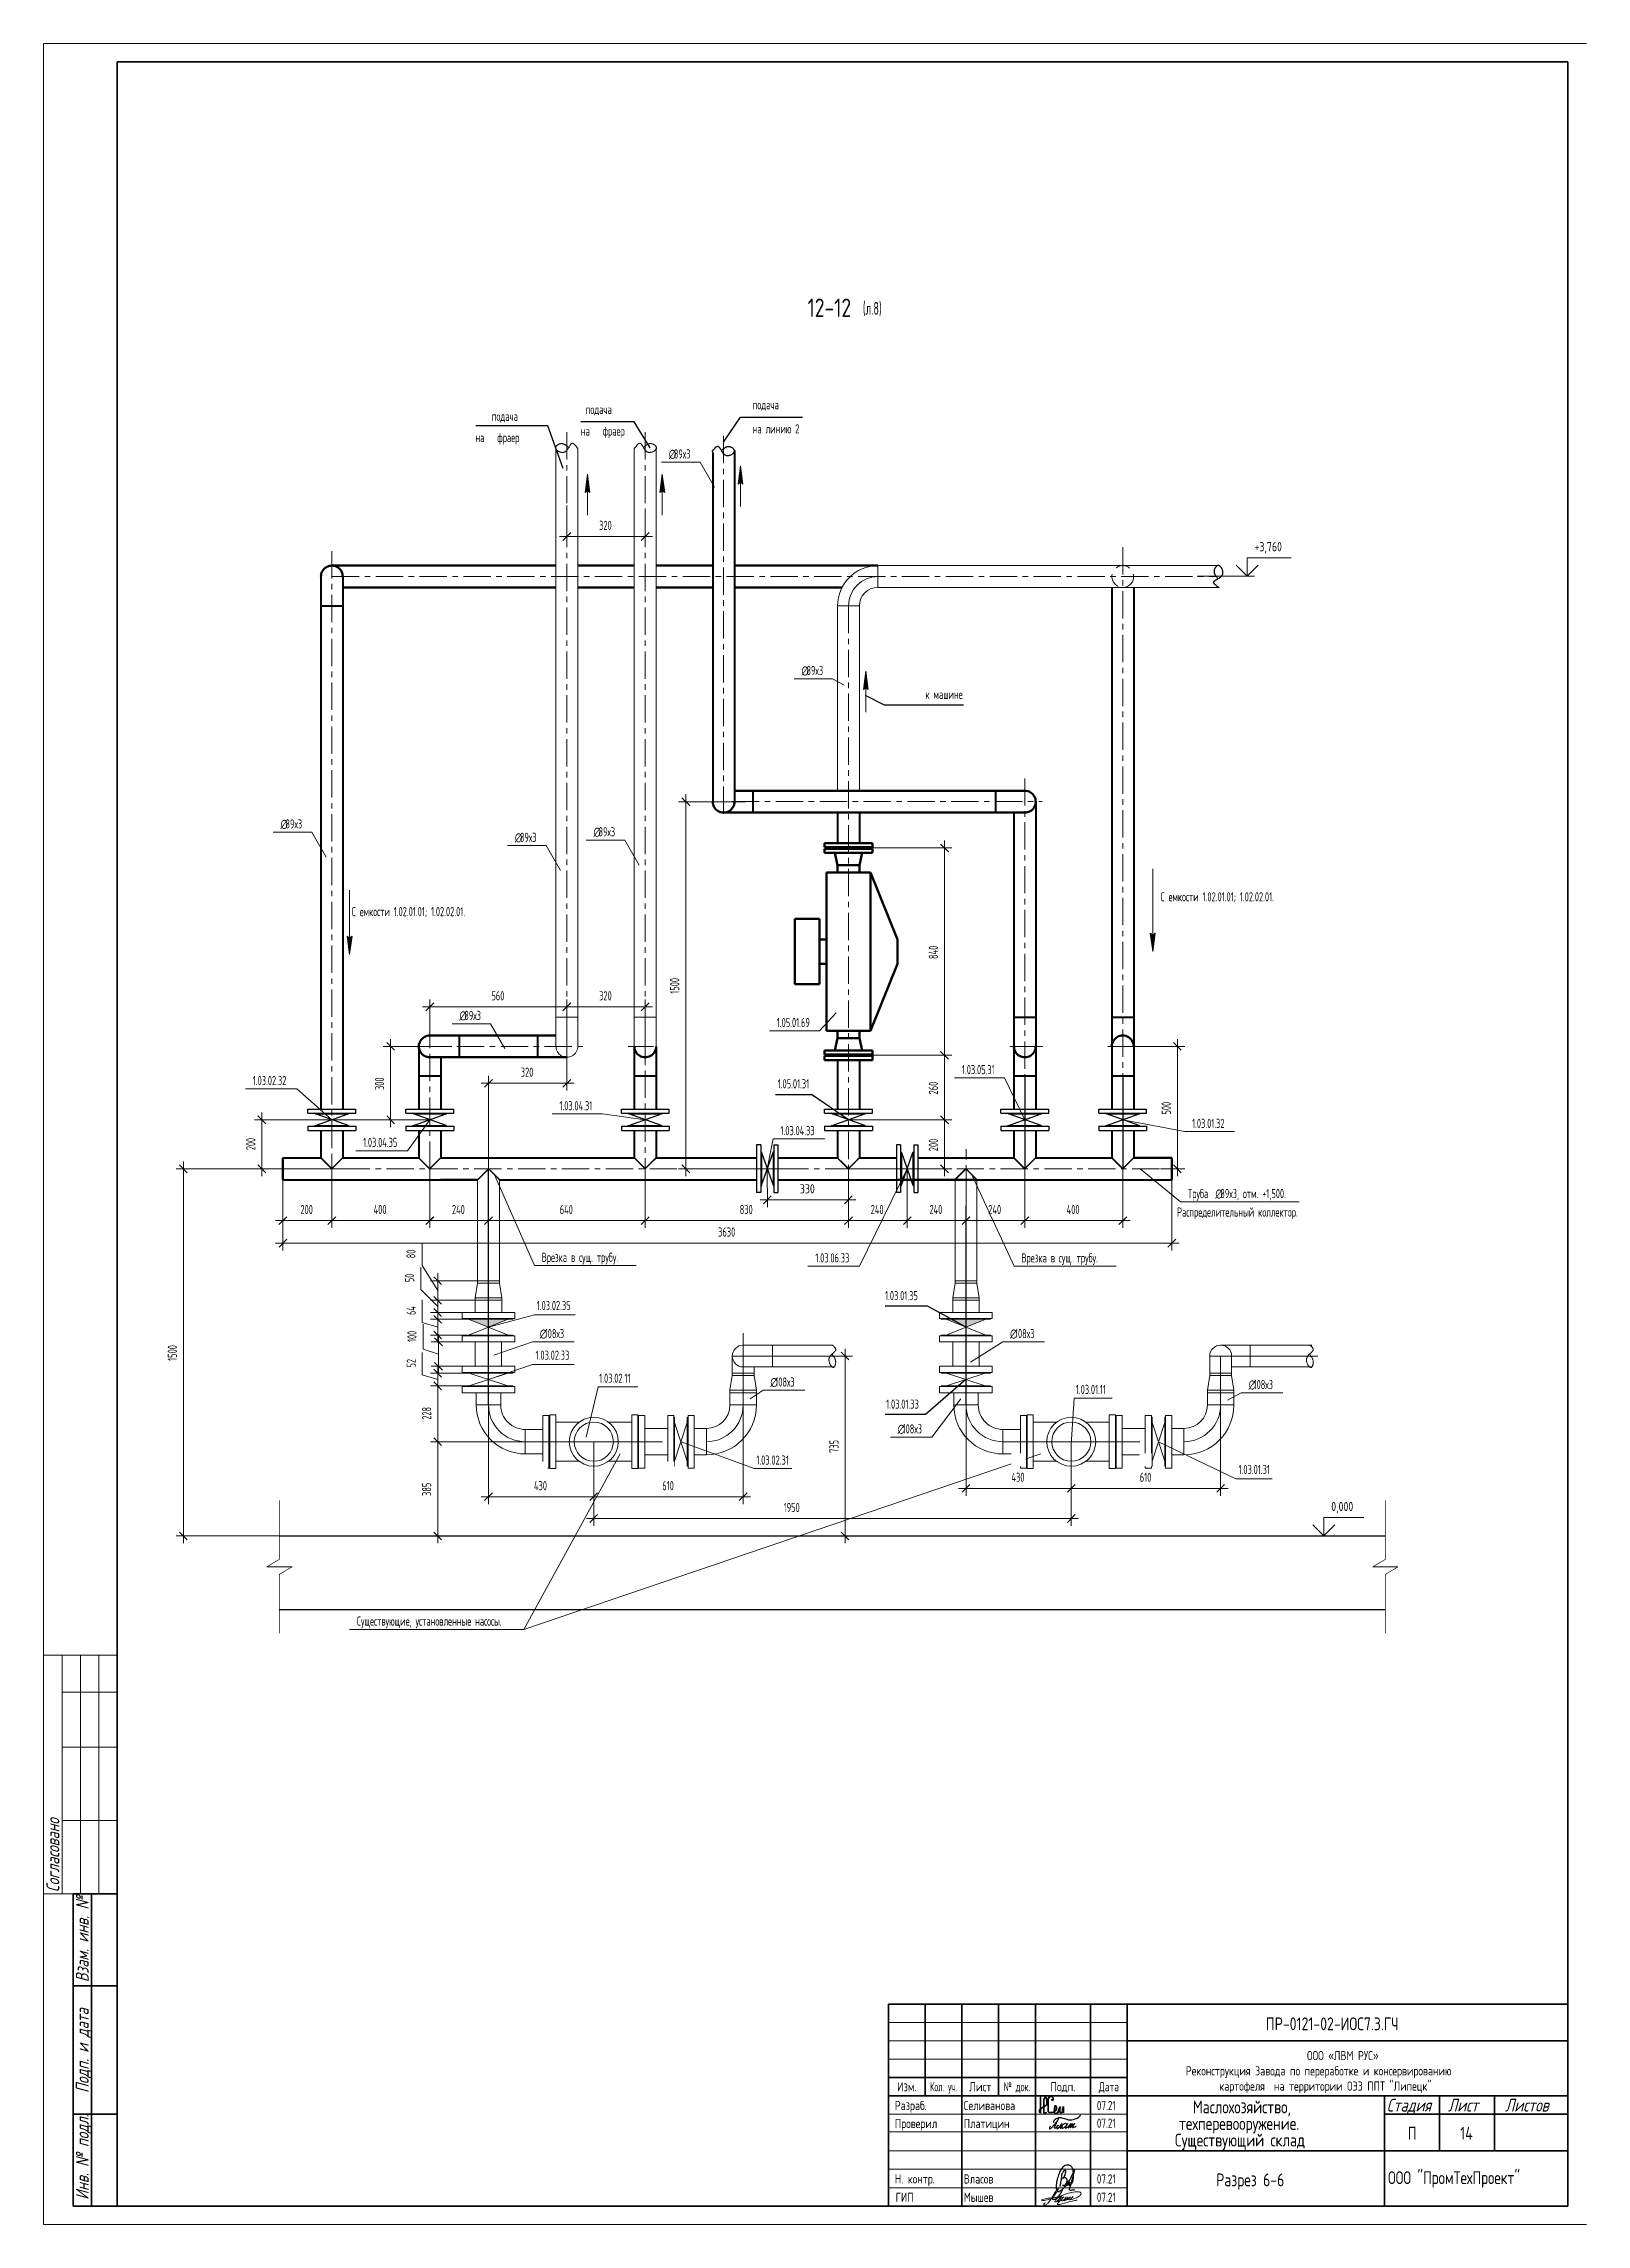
# Model space of a CAD drawing. Header units: millimetres. Extents: x -2281 to 17340, y -2563 to 4166.
# Drawn here: x 4799 to 5219, y 0 to 594 of the extents above; entities that cross this region are included whole.
import ezdxf
from ezdxf.enums import TextEntityAlignment as Align

# ---------------------------------------------------------------- set-up
doc = ezdxf.new("R2010")
doc.units = ezdxf.units.MM
for name, pattern in [('K5LT32777', [0]), ('K5LT32783', [0]), ('K5LT32786', [0]), ('K5LT32788', [0]), ('K5LT32801', [0]), ('K5LT32802', [0]), ('K5LT32807', [0]), ('K5LT32809', [0]), ('K5LT32819', [508, 317.5, -63.5, 63.5, -63.5]), ('K5LT32820', [508, 317.5, -63.5, 63.5, -63.5]), ('K5LT32827', [0]), ('K5LT32828', [0]), ('K5LT32833', [0]), ('K5LT_AXLED', [11.939881, 7.439881, -1.5, 1.5, -1.5]), ('K5LT_BASIC', [0]), ('K5LT_DASHED', [6, 4, -2]), ('K5LT_THIN', [0]), ('СПЛОШНАЯ', [1089000000.0, 99000000.0, 990000000.0])]:
    doc.linetypes.add(name, pattern=pattern)
doc.layers.add('Системный слой', color=7, linetype='Continuous')
doc.styles.add('KDIMTEXTSTYLE', font='GOST_AU.SHX', dxfattribs={"width": 0.96, "oblique": 15, "height": 5})
doc.styles.add('KTEXTSTYLE', font='GOST_AU.SHX', dxfattribs={"width": 0.96, "height": 5})
doc.styles.add('ГОСТ 2.304', font='CS_Gost2304.shx')
doc.dimstyles.new('KDIMSTYLE (0.07)', dxfattribs={"dimtxt": 5, "dimasz": 1, "dimexe": 2, "dimexo": 0, "dimgap": 1, "dimtad": 1, "dimlfac": 15, "dimtxsty": 'KDIMTEXTSTYLE', "dimsah": 1, "dimcen": 0, "dimdle": 1, "dimadec": 0, "dimazin": 0, "dimtfac": 0.667, "dimtmove": 0, "dimatfit": 3, "dimfxl": 1, "dimtvp": 1, "dimtolj": 1, "dimtzin": 0, "dimarcsym": 0})

msp = doc.modelspace()

# ---------------------------------------------------------------- texts
at = {"color": 7, "char_height": 2.5, "attachment_point": 1, "rotation": 90, "style": 'KTEXTSTYLE'}
for s, insert in [('\\H3.5;\\W0.965;\\Q15;\\Q15;Согласовано', (4799.77333, 90.5)), ('\\H3.5;\\W0.965;\\Q15;\\Q15;Взам. инв. №', (4807.77333, 65.98201)), ('\\H3.5;\\W0.965;\\Q15;\\Q15;Подп. и дата', (4807.77333, 35.7968)), ('\\H3.5;\\W0.965;\\Q15;\\Q15;Инв. № подл.', (4807.77333, 6.71162))]:
    msp.add_mtext(s, dxfattribs=dict(at, insert=insert))
at = {"color": 7, "char_height": 2.5, "attachment_point": 1, "style": 'KTEXTSTYLE'}
for s, insert in [('\\H3.5;\\W0.965;\\Q15;\\Q0;\\H2.50; ', (5165.57551, 48.34938)), ('\\H3.5;\\W0.965;\\Q15;\\Q0;\\H2.50; ', (5153.2724, 41.27531)), ('\\H3.5;\\W0.965;\\Q15;\\Q0;14', (5184.64792, 26.57668)), ('\\H3.5;\\W0.965;\\Q15;\\Q0;\\H2.50; ', (5029.5, 23.72564)), ('\\H3.5;\\W0.965;\\Q15;\\Q0; Разрез 6-6', (5116.45214, 13.87667)), ('\\H3.5;\\W0.965;\\Q15;\\Q15;\\H2.50; ', (5029.5, 8.63334))]:
    msp.add_mtext(s, dxfattribs=dict(at, insert=insert))
at = {"layer": 'Системный слой', "color": 7, "char_height": 2.5, "attachment_point": 1, "style": 'KTEXTSTYLE'}
for s, insert in [('\\H3.5;\\W0.965;\\Q15;\\Q0;\\H5.00;12-12', (5006.99138, 524.57009)), ('\\H3.5;\\W0.965;\\Q15;\\Q0;\\W0.715;(л.8)', (5022.01526, 523.62037)), ('\\H3.5;\\W0.965;\\Q15;\\Q0;\\W0.715;\\H2.50;подача', (4946.57371, 495.61294)), ('\\H3.5;\\W0.965;\\Q15;\\Q0;\\W0.715;\\H2.50;подача', (4992.03592, 496.87927)), ('\\H3.5;\\W0.965;\\Q15;\\Q0;\\W0.715;\\H2.50;на', (4916.56381, 487.94627)), ('\\H3.5;\\W0.965;\\Q15;\\Q0;\\W0.715;\\H2.50;подача', (4921.01012, 493.72621)), ('\\H3.5;\\W0.965;\\Q15;\\Q0;\\W0.715;\\H2.50;фраер', (4922.50681, 487.94627)), ('\\H3.5;\\W0.965;\\Q15;\\Q0;\\W0.715;\\H2.50;на', (4945.25784, 489.72405)), ('\\H3.5;\\W0.965;\\Q15;\\Q0;\\W0.715;\\H2.50;фраер', (4951.20084, 489.72405)), ('\\H3.5;\\W0.965;\\Q15;\\Q0;\\W0.715;\\H2.50;на линию 2', (4992.03592, 490.32371)), ('\\H3.5;\\W0.965;\\Q15;\\Q0;\\W0.715;\\H2.50;к машине', (5039.09333, 417.99669)), ('\\H3.5;\\W0.965;\\Q15;\\Q0;\\W0.715;\\H2.50;С емкости 1.02.01.01; 1.02.02.01.', (5103.09163, 362.86109)), ('\\H3.5;\\W0.965;\\Q15;\\Q0;\\W0.715;\\H2.50;С емкости 1.02.01.01; 1.02.02.01.', (4882.89141, 358.82849)), ('\\H3.5;\\W0.965;\\Q15;\\Q0;\\W0.715;\\H2.50;1.03.01.35', (5028.06354, 254.2322)), ('\\H3.5;\\W0.965;\\Q15;\\Q0;\\W0.715;\\H2.50;1.03.01.11', (5080.01003, 228.67192)), ('\\H3.5;\\W0.965;\\Q15;\\Q0;\\W0.715;\\H2.50;1.03.01.33', (5028.37907, 224.67198))]:
    msp.add_mtext(s, dxfattribs=dict(at, insert=insert))

# ---------------------------------------------------------------- blocks, each defined once
blk = doc.blocks.new('U279')
at = {"layer": 'Системный слой', "color": 6, "linetype": 'K5LT32828', "lineweight": 30, "true_color": 0xff00ff}
for p, q in [((4994.23, 294.03), (4993.1, 294.03)), ((4993.1, 294.03), (4993.1, 281.03)), ((4993.1, 293.58), (4993.1, 292.09)), ((4994.23, 294.03), (4994.23, 281.03)), ((4994.43, 291.96), (4994.23, 292.26)), ((4994.43, 291.96), (4997.59, 283.09)), ((4994.43, 283.09), (4997.59, 291.96)), ((4994.43, 291.96), (4994.43, 283.09)), ((4997.59, 291.96), (4997.79, 292.26)), ((4997.59, 291.96), (4997.59, 283.09)), ((4997.79, 294.03), (4997.79, 281.03)), ((4997.79, 294.03), (4998.92, 294.03)), ((4998.92, 294.03), (4998.92, 281.03)), ((4998.92, 293.58), (4998.92, 292.09)), ((4994.23, 281.03), (4993.1, 281.03)), ((4994.43, 283.09), (4994.23, 282.79)), ((4997.59, 283.09), (4997.79, 282.79)), ((4997.79, 281.03), (4998.92, 281.03))]:
    blk.add_line(p, q, dxfattribs=at)
blk = doc.blocks.new('U280')
at = {"layer": 'Системный слой', "color": 6, "linetype": 'K5LT32828', "lineweight": 30, "true_color": 0xff00ff}
for p, q in [((5032.32, 294.03), (5031.19, 294.03)), ((5031.19, 294.03), (5031.19, 281.03)), ((5031.19, 293.58), (5031.19, 292.09)), ((5032.32, 294.03), (5032.32, 281.03)), ((5032.52, 291.96), (5032.32, 292.26)), ((5032.52, 291.96), (5035.68, 283.09)), ((5032.52, 283.09), (5035.68, 291.96)), ((5032.52, 291.96), (5032.52, 283.09)), ((5035.68, 291.96), (5035.88, 292.26)), ((5035.68, 291.96), (5035.68, 283.09)), ((5035.88, 294.03), (5035.88, 281.03)), ((5035.88, 294.03), (5037.01, 294.03)), ((5037.01, 294.03), (5037.01, 281.03)), ((5037.01, 293.58), (5037.01, 292.09)), ((5032.32, 281.03), (5031.19, 281.03)), ((5032.52, 283.09), (5032.32, 282.79)), ((5035.68, 283.09), (5035.88, 282.79)), ((5035.88, 281.03), (5037.01, 281.03))]:
    blk.add_line(p, q, dxfattribs=at)
blk = doc.blocks.new('U278')
at = {"layer": 'Системный слой', "color": 6, "linetype": 'K5LT32802', "lineweight": 40, "true_color": 0xff00ff}
for p, q in [((4864.15, 290.49), (4874.48, 290.49)), ((4880.41, 290.49), (4901.15, 290.49)), ((4907.08, 290.49), (4907, 290.49)), ((4907, 290.49), (4959.8, 290.49)), ((4965.73, 290.49), (4993.1, 290.49)), ((4998.92, 290.49), (5015.13, 290.49)), ((5021.07, 290.49), (5031.19, 290.49)), ((5037.01, 290.49), (5063.15, 290.49)), ((5069.08, 290.49), (5089.83, 290.48)), ((4864.15, 284.56), (4907, 284.56)), ((4923.14, 284.56), (4993.1, 284.56)), ((4998.92, 284.56), (5047.11, 284.56)), ((5053.04, 284.56), (5031.19, 284.56)), ((5037.01, 284.56), (5106.11, 284.56))]:
    blk.add_line(p, q, dxfattribs=at)
at = {"layer": 'Системный слой', "color": 211, "linetype": 'K5LT32783', "lineweight": 50, "true_color": 0xff7fff}
for p, q in [((4864.15, 284.56), (4864.15, 290.49)), ((5095.76, 290.48), (5106.11, 290.48)), ((5106.11, 290.48), (5106.11, 284.56)), ((4917.2, 284.56), (4907, 284.56))]:
    blk.add_line(p, q, dxfattribs=at)
at = {"layer": 'Системный слой', "color": 30, "linetype": 'K5LT_AXLED', "lineweight": 13, "true_color": 0xff8000}
blk.add_line((4880.41, 287.53), (5107.65, 287.52), dxfattribs=at)
at = {"layer": 'Системный слой', "color": 6, "linetype": 'K5LT32802', "true_color": 0xff00ff, "const_width": 0.4}
for points in [[(4874.48, 290.49), (4877.45, 287.52), (4880.41, 290.49)], [(4901.15, 290.49), (4904.11, 287.53), (4907.08, 290.49)], [(4917.2, 284.56), (4920.17, 287.53), (4923.14, 284.56)], [(4959.8, 290.49), (4962.77, 287.53), (4965.73, 290.49)], [(5047.11, 284.56), (5050.08, 287.53), (5053.04, 284.56)], [(5063.15, 290.49), (5066.11, 287.53), (5069.08, 290.49)], [(5089.83, 290.48), (5092.79, 287.52), (5095.76, 290.48)]]:
    blk.add_lwpolyline(points, dxfattribs=at)
at = {"layer": 'Системный слой', "color": 151, "linetype": 'K5LT32827', "true_color": 0x7fbfff, "const_width": 0.4}
blk.add_lwpolyline([(5015.13, 290.49), (5018.1, 287.53), (5021.07, 290.49)], dxfattribs=at)
at = {"layer": 'Системный слой'}
for name in ['U279', 'U280']:
    blk.add_blockref(name, (0, 0), dxfattribs=at)
blk = doc.blocks.new('U434')
at = {"layer": 'Системный слой', "color": 7, "linetype": 'K5LT_THIN', "lineweight": 13}
for p, q in [((4985.84, 223.19), (4993.04, 223.19)), ((4979.44, 216.79), (4979.44, 209.59))]:
    blk.add_line(p, q, dxfattribs=at)
for radius in [10, 13.6, 6.4]:
    blk.add_arc((4979.44, 223.19), radius, 270, 0, dxfattribs=at)
blk = doc.blocks.new('U436')
at = {"layer": 'Системный слой', "color": 7, "linetype": 'K5LT_THIN', "lineweight": 13}
for p, q in [((4960.77, 219.81), (4960.97, 219.98)), ((4960.77, 219.81), (4960.77, 206.57)), ((4960.97, 206.02), (4960.97, 220.36)), ((4960.97, 220.36), (4962.64, 220.36)), ((4962.64, 206.02), (4962.64, 220.36)), ((4960.77, 207.19), (4960.77, 219.19)), ((4960.77, 206.57), (4960.97, 206.4)), ((4960.97, 206.02), (4962.64, 206.02))]:
    blk.add_line(p, q, dxfattribs=at)
blk = doc.blocks.new('U435')
at = {"layer": 'Системный слой'}
blk.add_blockref('U436', (0, 0), dxfattribs=at)
blk = doc.blocks.new('U438')
at = {"layer": 'Системный слой', "color": 7, "linetype": 'K5LT_THIN', "lineweight": 13}
for p, q in [((4934.91, 206.02), (4934.91, 220.36)), ((4936.57, 220.36), (4934.91, 220.36)), ((4936.57, 206.02), (4936.57, 220.36)), ((4936.77, 219.81), (4936.57, 219.98)), ((4936.77, 219.81), (4936.77, 206.57)), ((4936.77, 207.19), (4936.77, 219.19)), ((4936.57, 206.02), (4934.91, 206.02)), ((4936.77, 206.57), (4936.57, 206.4))]:
    blk.add_line(p, q, dxfattribs=at)
blk = doc.blocks.new('U437')
at = {"layer": 'Системный слой'}
blk.add_blockref('U438', (0, 0), dxfattribs=at)
blk = doc.blocks.new('U440')
at = {"layer": 'Системный слой', "color": 7, "linetype": 'K5LT_THIN', "lineweight": 13}
for p, q in [((4927.24, 228.19), (4912.91, 228.19)), ((4912.91, 228.19), (4912.91, 226.52)), ((4927.24, 226.52), (4912.91, 226.52)), ((4913.45, 228.39), (4913.29, 228.19)), ((4913.45, 228.39), (4926.7, 228.39)), ((4926.08, 228.39), (4914.08, 228.39)), ((4926.7, 228.39), (4926.86, 228.19)), ((4927.24, 228.19), (4927.24, 226.52))]:
    blk.add_line(p, q, dxfattribs=at)
blk = doc.blocks.new('U439')
at = {"layer": 'Системный слой'}
blk.add_blockref('U440', (0, 0), dxfattribs=at)
blk = doc.blocks.new('U441')
at = {"layer": 'Системный слой', "color": 7, "linetype": 'K5LT_THIN', "lineweight": 13}
for p, q in [((4925.34, 231.85), (4914.81, 231.85)), ((4925.34, 231.85), (4914.81, 228.39)), ((4925.34, 228.39), (4914.81, 231.85)), ((4914.81, 228.39), (4925.34, 228.39))]:
    blk.add_line(p, q, dxfattribs=at)
blk = doc.blocks.new('U443')
at = {"layer": 'Системный слой', "color": 7, "linetype": 'K5LT_THIN', "lineweight": 13}
for p, q in [((4927.24, 233.72), (4912.91, 233.72)), ((4912.91, 232.05), (4912.91, 233.72)), ((4927.24, 232.05), (4912.91, 232.05)), ((4913.45, 231.85), (4913.29, 232.05)), ((4913.45, 231.85), (4926.7, 231.85)), ((4926.08, 231.85), (4914.08, 231.85)), ((4926.7, 231.85), (4926.86, 232.05)), ((4927.24, 232.05), (4927.24, 233.72))]:
    blk.add_line(p, q, dxfattribs=at)
blk = doc.blocks.new('U442')
at = {"layer": 'Системный слой'}
blk.add_blockref('U443', (0, 0), dxfattribs=at)
blk = doc.blocks.new('U444')
at = {"layer": 'Системный слой', "color": 7, "linetype": 'K5LT_THIN', "lineweight": 13}
for p, q in [((4986.47, 231.86), (4992.41, 231.86)), ((4986.47, 231.19), (4986.47, 231.86)), ((4992.41, 231.19), (4992.41, 231.86)), ((4985.84, 227.19), (4986.47, 231.19)), ((4985.84, 226.52), (4985.84, 227.19)), ((4985.84, 227.19), (4993.04, 227.19)), ((4985.84, 226.52), (4993.04, 226.52)), ((4986.47, 231.19), (4992.41, 231.19)), ((4993.04, 227.19), (4992.41, 231.19)), ((4993.04, 226.52), (4993.04, 227.19))]:
    blk.add_line(p, q, dxfattribs=at)
blk = doc.blocks.new('U445')
at = {"layer": 'Системный слой', "true_color": 0xbf00ff}
blk.add_hatch(color=200, dxfattribs=at).paths.add_polyline_path([(4925.48, 246.52), (4920.08, 244.39), (4914.68, 246.52)])
at = {"layer": 'Системный слой', "color": 7, "linetype": 'K5LT_THIN', "lineweight": 13}
for p, q in [((4925.48, 246.52), (4914.68, 242.25)), ((4914.68, 246.52), (4925.48, 242.25)), ((4925.48, 246.52), (4914.68, 246.52)), ((4925.48, 242.25), (4914.68, 242.25))]:
    blk.add_line(p, q, dxfattribs=at)
blk = doc.blocks.new('U447')
at = {"layer": 'Системный слой', "color": 7, "linetype": 'K5LT_THIN', "lineweight": 13}
for p, q in [((4927.24, 248.39), (4912.91, 248.39)), ((4912.91, 246.72), (4912.91, 248.39)), ((4927.24, 246.72), (4912.91, 246.72)), ((4913.45, 246.52), (4913.29, 246.72)), ((4913.45, 246.52), (4926.7, 246.52)), ((4926.08, 246.52), (4914.08, 246.52)), ((4926.7, 246.52), (4926.86, 246.72)), ((4927.24, 246.72), (4927.24, 248.39))]:
    blk.add_line(p, q, dxfattribs=at)
blk = doc.blocks.new('U446')
at = {"layer": 'Системный слой'}
blk.add_blockref('U447', (0, 0), dxfattribs=at)
blk = doc.blocks.new('U449')
at = {"layer": 'Системный слой', "color": 7, "linetype": 'K5LT_THIN', "lineweight": 13}
for p, q in [((4927.24, 242.05), (4912.91, 242.05)), ((4912.91, 242.05), (4912.91, 240.39)), ((4927.24, 240.39), (4912.91, 240.39)), ((4913.45, 242.25), (4913.29, 242.05)), ((4913.45, 242.25), (4926.7, 242.25)), ((4926.08, 242.25), (4914.08, 242.25)), ((4926.7, 242.25), (4926.86, 242.05)), ((4927.24, 242.05), (4927.24, 240.39))]:
    blk.add_line(p, q, dxfattribs=at)
blk = doc.blocks.new('U448')
at = {"layer": 'Системный слой'}
blk.add_blockref('U449', (0, 0), dxfattribs=at)
blk = doc.blocks.new('U450')
at = {"layer": 'Системный слой', "color": 7, "linetype": 'K5LT_THIN', "lineweight": 13}
for p, q in [((4916.51, 252.39), (4917.15, 256.39)), ((4917.15, 257.05), (4923.08, 257.05)), ((4917.15, 256.39), (4917.15, 257.05)), ((4917.15, 256.39), (4923.08, 256.39)), ((4923.08, 256.39), (4923.08, 257.05)), ((4923.71, 252.39), (4923.08, 256.39)), ((4916.51, 251.72), (4916.51, 252.39)), ((4916.51, 252.39), (4923.71, 252.39)), ((4916.51, 251.72), (4923.71, 251.72)), ((4923.71, 251.72), (4923.71, 252.39))]:
    blk.add_line(p, q, dxfattribs=at)
blk = doc.blocks.new('U453')
at = {"layer": 'Системный слой', "color": 7, "linetype": 'K5LT_THIN', "lineweight": 13}
for p, q in [((4974.24, 219.81), (4974.44, 219.98)), ((4974.24, 206.57), (4974.24, 219.81)), ((4974.44, 220.36), (4974.44, 206.02)), ((4974.44, 220.36), (4976.11, 220.36)), ((4976.11, 220.36), (4976.11, 206.02)), ((4974.24, 219.19), (4974.24, 207.19)), ((4974.24, 206.57), (4974.44, 206.4)), ((4974.44, 206.02), (4976.11, 206.02))]:
    blk.add_line(p, q, dxfattribs=at)
blk = doc.blocks.new('U452')
at = {"layer": 'Системный слой'}
blk.add_blockref('U453', (0, 0), dxfattribs=at)
blk = doc.blocks.new('U454')
at = {"layer": 'Системный слой', "color": 7, "linetype": 'K5LT_THIN', "lineweight": 13}
for p, q in [((4970.77, 218.46), (4970.77, 207.92)), ((4970.77, 218.46), (4974.24, 207.92)), ((4974.24, 218.46), (4970.77, 207.92)), ((4974.24, 207.92), (4974.24, 218.46))]:
    blk.add_line(p, q, dxfattribs=at)
blk = doc.blocks.new('U456')
at = {"layer": 'Системный слой', "color": 7, "linetype": 'K5LT_THIN', "lineweight": 13}
for p, q in [((4970.57, 220.36), (4968.91, 220.36)), ((4968.91, 220.36), (4968.91, 206.02)), ((4970.57, 220.36), (4970.57, 206.02)), ((4970.77, 219.81), (4970.57, 219.98)), ((4970.77, 206.57), (4970.77, 219.81)), ((4970.77, 219.19), (4970.77, 207.19)), ((4970.57, 206.02), (4968.91, 206.02)), ((4970.77, 206.57), (4970.57, 206.4))]:
    blk.add_line(p, q, dxfattribs=at)
blk = doc.blocks.new('U455')
at = {"layer": 'Системный слой'}
blk.add_blockref('U456', (0, 0), dxfattribs=at)
blk = doc.blocks.new('U451')
at = {"layer": 'Системный слой'}
for name in ['U455', 'U452', 'U454']:
    blk.add_blockref(name, (0, 0), dxfattribs=at)
blk = doc.blocks.new('U457')
at = {"layer": 'Системный слой', "color": 7, "linetype": 'K5LT_THIN', "lineweight": 13}
for p, q in [((5115.84, 223.19), (5123.04, 223.19)), ((5109.44, 216.79), (5109.44, 209.59))]:
    blk.add_line(p, q, dxfattribs=at)
for radius in [10, 13.6, 6.4]:
    blk.add_arc((5109.44, 223.19), radius, 270, 0, dxfattribs=at)
blk = doc.blocks.new('U459')
at = {"layer": 'Системный слой', "color": 7, "linetype": 'K5LT_THIN', "lineweight": 13}
for p, q in [((5090.77, 219.81), (5090.97, 219.98)), ((5090.77, 219.81), (5090.77, 206.57)), ((5090.97, 206.02), (5090.97, 220.36)), ((5090.97, 220.36), (5092.64, 220.36)), ((5092.64, 206.02), (5092.64, 220.36)), ((5090.77, 207.19), (5090.77, 219.19)), ((5090.77, 206.57), (5090.97, 206.4)), ((5090.97, 206.02), (5092.64, 206.02))]:
    blk.add_line(p, q, dxfattribs=at)
blk = doc.blocks.new('U458')
at = {"layer": 'Системный слой'}
blk.add_blockref('U459', (0, 0), dxfattribs=at)
blk = doc.blocks.new('U461')
at = {"layer": 'Системный слой', "color": 7, "linetype": 'K5LT_THIN', "lineweight": 13}
for p, q in [((5064.91, 206.02), (5064.91, 220.36)), ((5066.57, 220.36), (5064.91, 220.36)), ((5066.57, 206.02), (5066.57, 220.36)), ((5066.77, 219.81), (5066.57, 219.98)), ((5066.77, 219.81), (5066.77, 206.57)), ((5066.77, 207.19), (5066.77, 219.19)), ((5066.57, 206.02), (5064.91, 206.02)), ((5066.77, 206.57), (5066.57, 206.4))]:
    blk.add_line(p, q, dxfattribs=at)
blk = doc.blocks.new('U460')
at = {"layer": 'Системный слой'}
blk.add_blockref('U461', (0, 0), dxfattribs=at)
blk = doc.blocks.new('U462')
at = {"layer": 'Системный слой', "color": 7, "linetype": 'K5LT_THIN', "lineweight": 13}
for p, q in [((5116.47, 231.86), (5122.41, 231.86)), ((5116.47, 231.19), (5116.47, 231.86)), ((5122.41, 231.19), (5122.41, 231.86)), ((5115.84, 227.19), (5116.47, 231.19)), ((5115.84, 226.52), (5115.84, 227.19)), ((5115.84, 227.19), (5123.04, 227.19)), ((5115.84, 226.52), (5123.04, 226.52)), ((5116.47, 231.19), (5122.41, 231.19)), ((5123.04, 227.19), (5122.41, 231.19)), ((5123.04, 226.52), (5123.04, 227.19))]:
    blk.add_line(p, q, dxfattribs=at)
blk = doc.blocks.new('U463')
at = {"layer": 'Системный слой', "true_color": 0xbf00ff}
blk.add_hatch(color=200, dxfattribs=at).paths.add_polyline_path([(5055.48, 246.52), (5050.08, 244.39), (5044.68, 246.52)])
at = {"layer": 'Системный слой', "color": 7, "linetype": 'K5LT_THIN', "lineweight": 13}
for p, q in [((5055.48, 246.52), (5044.68, 242.25)), ((5044.68, 246.52), (5055.48, 242.25)), ((5055.48, 246.52), (5044.68, 246.52)), ((5055.48, 242.25), (5044.68, 242.25))]:
    blk.add_line(p, q, dxfattribs=at)
blk = doc.blocks.new('U465')
at = {"layer": 'Системный слой', "color": 7, "linetype": 'K5LT_THIN', "lineweight": 13}
for p, q in [((5057.21, 233.72), (5042.87, 233.72)), ((5042.87, 232.05), (5042.87, 233.72)), ((5057.21, 232.05), (5042.87, 232.05)), ((5043.42, 231.85), (5043.25, 232.05)), ((5043.42, 231.85), (5056.66, 231.85)), ((5056.04, 231.85), (5044.04, 231.85)), ((5056.66, 231.85), (5056.83, 232.05)), ((5057.21, 232.05), (5057.21, 233.72))]:
    blk.add_line(p, q, dxfattribs=at)
blk = doc.blocks.new('U464')
at = {"layer": 'Системный слой'}
blk.add_blockref('U465', (0, 0), dxfattribs=at)
blk = doc.blocks.new('U467')
at = {"layer": 'Системный слой', "color": 7, "linetype": 'K5LT_THIN', "lineweight": 13}
for p, q in [((5057.24, 242.05), (5042.91, 242.05)), ((5042.91, 242.05), (5042.91, 240.39)), ((5057.24, 240.39), (5042.91, 240.39)), ((5043.45, 242.25), (5043.29, 242.05)), ((5043.45, 242.25), (5056.7, 242.25)), ((5056.08, 242.25), (5044.08, 242.25)), ((5056.7, 242.25), (5056.86, 242.05)), ((5057.24, 242.05), (5057.24, 240.39))]:
    blk.add_line(p, q, dxfattribs=at)
blk = doc.blocks.new('U466')
at = {"layer": 'Системный слой'}
blk.add_blockref('U467', (0, 0), dxfattribs=at)
blk = doc.blocks.new('U468')
at = {"layer": 'Системный слой', "color": 7, "linetype": 'K5LT_THIN', "lineweight": 13}
for p, q in [((5046.51, 252.39), (5047.15, 256.39)), ((5047.15, 257.05), (5053.08, 257.05)), ((5047.15, 256.39), (5047.15, 257.05)), ((5047.15, 256.39), (5053.08, 256.39)), ((5053.08, 256.39), (5053.08, 257.05)), ((5053.71, 252.39), (5053.08, 256.39)), ((5046.51, 251.72), (5046.51, 252.39)), ((5046.51, 252.39), (5053.71, 252.39)), ((5046.51, 251.72), (5053.71, 251.72)), ((5053.71, 251.72), (5053.71, 252.39))]:
    blk.add_line(p, q, dxfattribs=at)
blk = doc.blocks.new('U471')
at = {"layer": 'Системный слой', "color": 7, "linetype": 'K5LT_THIN', "lineweight": 13}
for p, q in [((5104.24, 219.81), (5104.44, 219.98)), ((5104.24, 206.57), (5104.24, 219.81)), ((5104.44, 220.36), (5104.44, 206.02)), ((5104.44, 220.36), (5106.11, 220.36)), ((5106.11, 220.36), (5106.11, 206.02)), ((5104.24, 219.19), (5104.24, 207.19)), ((5104.24, 206.57), (5104.44, 206.4)), ((5104.44, 206.02), (5106.11, 206.02))]:
    blk.add_line(p, q, dxfattribs=at)
blk = doc.blocks.new('U470')
at = {"layer": 'Системный слой'}
blk.add_blockref('U471', (0, 0), dxfattribs=at)
blk = doc.blocks.new('U472')
at = {"layer": 'Системный слой', "color": 7, "linetype": 'K5LT_THIN', "lineweight": 13}
for p, q in [((5100.77, 218.46), (5100.77, 207.92)), ((5100.77, 218.46), (5104.24, 207.92)), ((5104.24, 218.46), (5100.77, 207.92)), ((5104.24, 207.92), (5104.24, 218.46))]:
    blk.add_line(p, q, dxfattribs=at)
blk = doc.blocks.new('U474')
at = {"layer": 'Системный слой', "color": 7, "linetype": 'K5LT_THIN', "lineweight": 13}
for p, q in [((5100.57, 220.36), (5098.91, 220.36)), ((5098.91, 220.36), (5098.91, 206.02)), ((5100.57, 220.36), (5100.57, 206.02)), ((5100.77, 219.81), (5100.57, 219.98)), ((5100.77, 206.57), (5100.77, 219.81)), ((5100.77, 219.19), (5100.77, 207.19)), ((5100.57, 206.02), (5098.91, 206.02)), ((5100.77, 206.57), (5100.57, 206.4))]:
    blk.add_line(p, q, dxfattribs=at)
blk = doc.blocks.new('U473')
at = {"layer": 'Системный слой'}
blk.add_blockref('U474', (0, 0), dxfattribs=at)
blk = doc.blocks.new('U469')
at = {"layer": 'Системный слой'}
for name in ['U473', 'U470', 'U472']:
    blk.add_blockref(name, (0, 0), dxfattribs=at)
blk = doc.blocks.new('U476')
at = {"layer": 'Системный слой', "color": 7, "linetype": 'K5LT_THIN', "lineweight": 13}
for p, q in [((5057.25, 228.19), (5042.91, 228.19)), ((5042.91, 228.19), (5042.91, 226.52)), ((5057.25, 226.52), (5042.91, 226.52)), ((5043.46, 228.39), (5043.29, 228.19)), ((5043.46, 228.39), (5056.7, 228.39)), ((5056.08, 228.39), (5044.08, 228.39)), ((5056.7, 228.39), (5056.87, 228.19)), ((5057.25, 228.19), (5057.25, 226.52))]:
    blk.add_line(p, q, dxfattribs=at)
blk = doc.blocks.new('U475')
at = {"layer": 'Системный слой'}
blk.add_blockref('U476', (0, 0), dxfattribs=at)
blk = doc.blocks.new('U477')
at = {"layer": 'Системный слой', "color": 7, "linetype": 'K5LT_THIN', "lineweight": 13}
for p, q in [((5055.35, 231.85), (5044.81, 231.85)), ((5055.35, 231.85), (5044.81, 228.39)), ((5055.35, 228.39), (5044.81, 231.85)), ((5044.81, 228.39), (5055.35, 228.39))]:
    blk.add_line(p, q, dxfattribs=at)
blk = doc.blocks.new('U479')
at = {"layer": 'Системный слой', "color": 7, "linetype": 'K5LT_THIN', "lineweight": 13}
for p, q in [((5057.24, 248.39), (5042.91, 248.39)), ((5042.91, 246.72), (5042.91, 248.39)), ((5057.24, 246.72), (5042.91, 246.72)), ((5043.45, 246.52), (5043.29, 246.72)), ((5043.45, 246.52), (5056.7, 246.52)), ((5056.08, 246.52), (5044.08, 246.52)), ((5056.7, 246.52), (5056.86, 246.72)), ((5057.24, 246.72), (5057.24, 248.39))]:
    blk.add_line(p, q, dxfattribs=at)
blk = doc.blocks.new('U478')
at = {"layer": 'Системный слой'}
blk.add_blockref('U479', (0, 0), dxfattribs=at)
blk = doc.blocks.new('U483')
at = {"layer": 'Системный слой', "color": 151, "linetype": 'K5LT32788', "lineweight": 50, "true_color": 0x7fbfff}
for p, q in [((5011.61, 375.11), (5011.61, 376.25)), ((5011.61, 376.25), (5024.61, 376.25)), ((5011.61, 375.11), (5024.61, 375.11)), ((5011.61, 374.71), (5024.61, 374.71)), ((5011.61, 374.71), (5011.61, 373.58)), ((5012.06, 376.25), (5013.55, 376.25)), ((5013.68, 374.91), (5013.38, 375.11)), ((5013.68, 374.91), (5013.38, 374.71)), ((5013.68, 374.91), (5022.55, 374.91)), ((5013.68, 374.91), (5022.55, 374.91)), ((5022.55, 374.91), (5022.85, 375.11)), ((5022.55, 374.91), (5022.85, 374.71)), ((5024.61, 375.11), (5024.61, 376.25)), ((5024.61, 374.71), (5024.61, 373.58)), ((5011.61, 373.58), (5024.61, 373.58)), ((5012.06, 373.58), (5013.55, 373.58)), ((5011.61, 318.65), (5011.61, 319.78)), ((5011.61, 319.78), (5024.61, 319.78)), ((5011.61, 318.65), (5024.61, 318.65)), ((5011.61, 318.25), (5024.61, 318.25)), ((5011.61, 318.25), (5011.61, 317.11)), ((5011.61, 317.11), (5024.61, 317.11)), ((5012.06, 319.78), (5013.55, 319.78)), ((5012.06, 317.11), (5013.55, 317.11)), ((5013.68, 318.45), (5013.38, 318.65)), ((5013.68, 318.45), (5013.38, 318.25)), ((5013.68, 318.45), (5022.55, 318.45)), ((5013.68, 318.45), (5022.55, 318.45)), ((5022.55, 318.45), (5022.85, 318.65)), ((5022.55, 318.45), (5022.85, 318.25)), ((5024.61, 318.65), (5024.61, 319.78)), ((5024.61, 318.25), (5024.61, 317.11))]:
    blk.add_line(p, q, dxfattribs=at)
blk = doc.blocks.new('U482')
at = {"layer": 'Системный слой', "color": 151, "linetype": 'K5LT32788', "lineweight": 50, "true_color": 0x7fbfff}
for p, q in [((5015.15, 370.25), (5014.41, 373.58)), ((5015.15, 370.25), (5021.08, 370.25)), ((5015.15, 370.25), (5015.15, 368.25)), ((5021.08, 370.25), (5021.82, 373.58)), ((5021.08, 370.25), (5021.08, 368.25)), ((5012.11, 368.25), (5024.11, 368.25)), ((5012.11, 368.25), (5012.11, 325.11)), ((5024.11, 368.25), (5024.11, 325.11)), ((5024.11, 368.25), (5031.45, 350.01)), ((5003.51, 355.59), (5010.18, 355.59)), ((5003.51, 355.59), (5003.51, 337.77)), ((5010.18, 355.59), (5010.18, 337.77)), ((5012.11, 350.01), (5010.18, 350.01)), ((5031.45, 350.01), (5031.45, 343.35)), ((5010.18, 343.35), (5012.11, 343.35)), ((5024.11, 325.11), (5031.45, 343.35)), ((5003.51, 337.77), (5010.18, 337.77)), ((5012.11, 325.11), (5024.11, 325.11)), ((5015.15, 323.11), (5014.41, 319.78)), ((5015.15, 323.11), (5015.15, 325.11)), ((5015.15, 323.11), (5021.08, 323.11)), ((5021.08, 323.11), (5021.08, 325.11)), ((5021.08, 323.11), (5021.82, 319.78))]:
    blk.add_line(p, q, dxfattribs=at)
at = {"layer": 'Системный слой'}
blk.add_blockref('U483', (0, 0), dxfattribs=at)
blk = doc.blocks.new('U505')
at = {"layer": 'Системный слой', "color": 6, "linetype": 'K5LT32828', "lineweight": 30, "true_color": 0xff00ff}
for p, q in [((4897.63, 302.65), (4897.63, 303.78)), ((4897.63, 303.78), (4910.63, 303.78)), ((4898.08, 303.78), (4899.56, 303.78)), ((4910.63, 302.65), (4910.63, 303.78)), ((4897.63, 302.65), (4910.63, 302.65)), ((4897.63, 299.09), (4910.63, 299.09)), ((4897.63, 299.09), (4897.63, 297.96)), ((4897.63, 297.96), (4910.63, 297.96)), ((4898.08, 297.96), (4899.56, 297.96)), ((4899.69, 302.45), (4899.39, 302.65)), ((4899.69, 299.29), (4899.39, 299.09)), ((4899.69, 299.29), (4908.56, 302.45)), ((4908.56, 299.29), (4899.69, 302.45)), ((4899.69, 302.45), (4908.56, 302.45)), ((4899.69, 299.29), (4908.56, 299.29)), ((4908.56, 302.45), (4908.86, 302.65)), ((4908.56, 299.29), (4908.86, 299.09)), ((4910.63, 299.09), (4910.63, 297.96))]:
    blk.add_line(p, q, dxfattribs=at)
blk = doc.blocks.new('U506')
at = {"layer": 'Системный слой', "color": 6, "linetype": 'K5LT32828', "lineweight": 30, "true_color": 0xff00ff}
for p, q in [((4956.28, 302.65), (4956.28, 303.78)), ((4956.28, 303.78), (4969.28, 303.78)), ((4956.73, 303.78), (4958.21, 303.78)), ((4969.28, 302.65), (4969.28, 303.78)), ((4956.28, 302.65), (4969.28, 302.65)), ((4956.28, 299.09), (4969.28, 299.09)), ((4956.28, 299.09), (4956.28, 297.96)), ((4956.28, 297.96), (4969.28, 297.96)), ((4956.73, 297.96), (4958.21, 297.96)), ((4958.35, 302.45), (4958.05, 302.65)), ((4958.35, 299.29), (4958.05, 299.09)), ((4958.35, 299.29), (4967.21, 302.45)), ((4967.21, 299.29), (4958.35, 302.45)), ((4958.35, 302.45), (4967.21, 302.45)), ((4958.35, 299.29), (4967.21, 299.29)), ((4967.21, 302.45), (4967.51, 302.65)), ((4967.21, 299.29), (4967.51, 299.09)), ((4969.28, 299.09), (4969.28, 297.96))]:
    blk.add_line(p, q, dxfattribs=at)
blk = doc.blocks.new('U507')
at = {"layer": 'Системный слой', "color": 151, "linetype": 'K5LT32833', "lineweight": 30, "true_color": 0x7fbfff}
for p, q in [((5011.61, 302.65), (5011.61, 303.78)), ((5011.61, 303.78), (5024.61, 303.78)), ((5012.06, 303.78), (5013.55, 303.78)), ((5024.61, 302.65), (5024.61, 303.78)), ((5011.61, 302.65), (5024.61, 302.65)), ((5011.61, 299.09), (5024.61, 299.09)), ((5011.61, 299.09), (5011.61, 297.96)), ((5011.61, 297.96), (5024.61, 297.96)), ((5012.06, 297.96), (5013.55, 297.96)), ((5013.68, 302.45), (5013.38, 302.65)), ((5013.68, 299.29), (5013.38, 299.09)), ((5013.68, 299.29), (5022.55, 302.45)), ((5022.55, 299.29), (5013.68, 302.45)), ((5013.68, 302.45), (5022.55, 302.45)), ((5013.68, 299.29), (5022.55, 299.29)), ((5022.55, 302.45), (5022.85, 302.65)), ((5022.55, 299.29), (5022.85, 299.09)), ((5024.61, 299.09), (5024.61, 297.96))]:
    blk.add_line(p, q, dxfattribs=at)
blk = doc.blocks.new('U508')
at = {"layer": 'Системный слой', "color": 6, "linetype": 'K5LT32828', "lineweight": 30, "true_color": 0xff00ff}
for p, q in [((5059.63, 302.65), (5059.63, 303.78)), ((5059.63, 303.78), (5072.63, 303.78)), ((5059.63, 303.78), (5061.56, 303.78)), ((5072.63, 302.65), (5072.63, 303.78)), ((5059.63, 302.65), (5072.63, 302.65)), ((5059.63, 299.09), (5072.63, 299.09)), ((5059.63, 299.09), (5059.63, 297.96)), ((5059.63, 297.96), (5072.63, 297.96)), ((5059.63, 297.96), (5061.56, 297.96)), ((5061.69, 302.45), (5061.39, 302.65)), ((5061.69, 299.29), (5061.39, 299.09)), ((5061.69, 299.29), (5070.56, 302.45)), ((5070.56, 299.29), (5061.69, 302.45)), ((5061.69, 302.45), (5070.56, 302.45)), ((5061.69, 299.29), (5070.56, 299.29)), ((5070.56, 302.45), (5070.86, 302.65)), ((5070.56, 299.29), (5070.86, 299.09)), ((5072.63, 299.09), (5072.63, 297.96))]:
    blk.add_line(p, q, dxfattribs=at)
blk = doc.blocks.new('U509')
at = {"layer": 'Системный слой', "color": 6, "linetype": 'K5LT32828', "lineweight": 30, "true_color": 0xff00ff}
for p, q in [((5086.29, 302.65), (5086.29, 303.78)), ((5086.29, 303.78), (5099.29, 303.78)), ((5086.29, 303.78), (5088.23, 303.78)), ((5099.29, 302.65), (5099.29, 303.78)), ((5086.29, 302.65), (5099.29, 302.65)), ((5086.29, 299.09), (5099.29, 299.09)), ((5086.29, 299.09), (5086.29, 297.96)), ((5086.29, 297.96), (5099.29, 297.96)), ((5086.29, 297.96), (5088.23, 297.96)), ((5088.36, 302.45), (5088.06, 302.65)), ((5088.36, 299.29), (5088.06, 299.09)), ((5088.36, 299.29), (5097.23, 302.45)), ((5097.23, 299.29), (5088.36, 302.45)), ((5088.36, 302.45), (5097.23, 302.45)), ((5088.36, 299.29), (5097.23, 299.29)), ((5097.23, 302.45), (5097.53, 302.65)), ((5097.23, 299.29), (5097.53, 299.09)), ((5099.29, 299.09), (5099.29, 297.96))]:
    blk.add_line(p, q, dxfattribs=at)
blk = doc.blocks.new('U510')
at = {"layer": 'Системный слой', "color": 6, "linetype": 'K5LT32828', "lineweight": 30, "true_color": 0xff00ff}
for p, q in [((4870.96, 302.65), (4870.96, 303.78)), ((4870.96, 303.78), (4883.96, 303.78)), ((4870.96, 303.78), (4872.89, 303.78)), ((4883.96, 302.65), (4883.96, 303.78)), ((4870.96, 302.65), (4883.96, 302.65)), ((4870.96, 299.09), (4883.96, 299.09)), ((4870.96, 299.09), (4870.96, 297.96)), ((4870.96, 297.96), (4883.96, 297.96)), ((4870.96, 297.96), (4872.89, 297.96)), ((4873.03, 302.45), (4872.73, 302.65)), ((4873.03, 299.29), (4872.73, 299.09)), ((4873.03, 299.29), (4881.89, 302.45)), ((4881.89, 299.29), (4873.03, 302.45)), ((4873.03, 302.45), (4881.89, 302.45)), ((4873.03, 299.29), (4881.89, 299.29)), ((4881.89, 302.45), (4882.19, 302.65)), ((4881.89, 299.29), (4882.19, 299.09)), ((4883.96, 299.09), (4883.96, 297.96))]:
    blk.add_line(p, q, dxfattribs=at)
blk = doc.blocks.new('U564')
at = {"layer": 'Системный слой', "color": 7, "linetype": 'K5LT_THIN', "lineweight": 13}
for p, q in [((5026.11, 445.89), (5026.11, 451.82)), ((5021.08, 440.86), (5015.15, 440.86))]:
    blk.add_line(p, q, dxfattribs=at)
for radius in [10.97, 8, 5.03]:
    blk.add_arc((5026.11, 440.86), radius, 90, 180, dxfattribs=at)
blk = doc.blocks.new('D59')
at = {"layer": 'Системный слой', "color": 7, "linetype": 'K5LT_THIN', "lineweight": 13}
for p, q in [((4920.11, 223.19), (4920.11, 196.19)), ((4948.77, 207.86), (4948.77, 196.19)), ((4920.11, 198.19), (4918.11, 198.19)), ((4921.17, 199.25), (4919.05, 197.13)), ((4948.77, 198.19), (4920.11, 198.19)), ((4947.71, 197.13), (4949.83, 199.25)), ((4948.77, 198.19), (4950.77, 198.19))]:
    blk.add_line(p, q, dxfattribs=at)
blk.add_wipeout([(4932.49, 204.19), (4932.49, 207.76), (4936.24, 207.76), (4936.24, 204.19)]).dxf.layer = 'Системный слой'
at = {"layer": 'Системный слой', "color": 7, "insert": (4932.49, 202.46), "char_height": 2.5, "attachment_point": 1, "style": 'KTEXTSTYLE'}
blk.add_mtext('\\H3.5;\\W0.965;\\Q15;\\Q0;\\W0.715;\\H2.50;430', dxfattribs=at)
blk = doc.blocks.new('KDIMARROW_03')
at = {"layer": 'Системный слой', "color": 0, "linetype": 'K5LT_THIN', "lineweight": 13}
for p, q in [((-1.06, -1.06), (1.06, 1.06)), ((0, 0), (-1, 0)), ((0, 0), (2, 0))]:
    blk.add_line(p, q, dxfattribs=at)
blk = doc.blocks.new('D60')
at = {"layer": 'Системный слой', "color": 7, "linetype": 'K5LT_THIN', "lineweight": 13}
for p, q in [((4989.44, 223.19), (4989.44, 196.19)), ((4948.77, 213.19), (4948.77, 196.19)), ((4948.77, 198.19), (4946.77, 198.19)), ((4949.83, 199.25), (4947.71, 197.13)), ((4989.44, 198.19), (4948.77, 198.19)), ((4988.38, 197.13), (4990.5, 199.25)), ((4989.44, 198.19), (4991.44, 198.19))]:
    blk.add_line(p, q, dxfattribs=at)
blk.add_wipeout([(4967.42, 204.19), (4967.42, 207.76), (4970.66, 207.76), (4970.66, 204.19)]).dxf.layer = 'Системный слой'
at = {"layer": 'Системный слой', "color": 7, "insert": (4967.42, 202.46), "char_height": 2.5, "attachment_point": 1, "style": 'KTEXTSTYLE'}
blk.add_mtext('\\H3.5;\\W0.965;\\Q15;\\Q0;\\W0.715;\\H2.50;610', dxfattribs=at)
blk = doc.blocks.new('D61')
at = {"layer": 'Системный слой', "color": 7, "linetype": 'K5LT_THIN', "lineweight": 13}
for p, q in [((5050.11, 223.19), (5050.11, 198.48)), ((5078.77, 207.86), (5078.77, 198.48)), ((5050.11, 200.48), (5048.11, 200.48)), ((5051.17, 201.54), (5049.05, 199.42)), ((5078.77, 200.48), (5050.11, 200.48)), ((5077.71, 199.42), (5079.83, 201.54)), ((5078.77, 200.48), (5080.77, 200.48))]:
    blk.add_line(p, q, dxfattribs=at)
blk.add_wipeout([(5062.49, 206.48), (5062.49, 210.05), (5066.24, 210.05), (5066.24, 206.48)]).dxf.layer = 'Системный слой'
at = {"layer": 'Системный слой', "color": 7, "insert": (5062.49, 204.75), "char_height": 2.5, "attachment_point": 1, "style": 'KTEXTSTYLE'}
blk.add_mtext('\\H3.5;\\W0.965;\\Q15;\\Q0;\\W0.715;\\H2.50;430', dxfattribs=at)
blk = doc.blocks.new('D62')
at = {"layer": 'Системный слой', "color": 7, "linetype": 'K5LT_THIN', "lineweight": 13}
for p, q in [((5119.44, 223.19), (5119.44, 198.48)), ((5078.77, 213.19), (5078.77, 198.48)), ((5078.77, 200.48), (5076.77, 200.48)), ((5079.83, 201.54), (5077.71, 199.42)), ((5119.44, 200.48), (5078.77, 200.48)), ((5118.38, 199.42), (5120.5, 201.54)), ((5119.44, 200.48), (5121.44, 200.48))]:
    blk.add_line(p, q, dxfattribs=at)
blk.add_wipeout([(5097.42, 206.48), (5097.42, 210.05), (5100.66, 210.05), (5100.66, 206.48)]).dxf.layer = 'Системный слой'
at = {"layer": 'Системный слой', "color": 7, "insert": (5097.42, 204.75), "char_height": 2.5, "attachment_point": 1, "style": 'KTEXTSTYLE'}
blk.add_mtext('\\H3.5;\\W0.965;\\Q15;\\Q0;\\W0.715;\\H2.50;610', dxfattribs=at)
blk = doc.blocks.new('D63')
at = {"layer": 'Системный слой', "color": 7, "linetype": 'K5LT_THIN', "lineweight": 13}
for p, q in [((4885.46, 287.52), (4835.06, 287.52)), ((4838.12, 286.46), (4836, 288.58)), ((4837.06, 287.52), (4837.06, 289.52)), ((4837.06, 187.52), (4837.06, 287.52)), ((5017.66, 187.52), (4835.06, 187.52)), ((4836, 188.58), (4838.12, 186.46)), ((4837.06, 187.52), (4837.06, 185.52))]:
    blk.add_line(p, q, dxfattribs=at)
at = {"layer": 'Системный слой', "color": 7, "insert": (4832.79, 235.21), "char_height": 2.5, "attachment_point": 1, "rotation": 90, "style": 'KTEXTSTYLE'}
blk.add_mtext('\\H3.5;\\W0.965;\\Q15;\\Q0;\\W0.715;\\H2.50;1500', dxfattribs=at)
blk.add_wipeout([(4823.56, 235.21), (4819.99, 235.21), (4819.99, 239.65), (4823.56, 239.65)]).dxf.layer = 'Системный слой'
blk = doc.blocks.new('D64')
at = {"layer": 'Системный слой', "color": 7, "linetype": 'K5LT_THIN', "lineweight": 13}
for p, q in [((4948.77, 212.36), (4948.77, 190.26)), ((5078.77, 212.36), (5078.77, 190.26)), ((4948.77, 192.26), (4946.77, 192.26)), ((4949.83, 193.32), (4947.71, 191.2)), ((5078.77, 192.26), (4948.77, 192.26)), ((5077.71, 191.2), (5079.83, 193.32)), ((5078.77, 192.26), (5080.77, 192.26))]:
    blk.add_line(p, q, dxfattribs=at)
blk.add_wipeout([(5000.46, 198.26), (5000.46, 201.82), (5004.9, 201.82), (5004.9, 198.26)]).dxf.layer = 'Системный слой'
at = {"layer": 'Системный слой', "color": 7, "insert": (5000.46, 196.52), "char_height": 2.5, "attachment_point": 1, "style": 'KTEXTSTYLE'}
blk.add_mtext('\\H3.5;\\W0.965;\\Q15;\\Q0;\\W0.715;\\H2.50;1950', dxfattribs=at)
blk = doc.blocks.new('D65')
at = {"layer": 'Системный слой', "color": 7, "linetype": 'K5LT_THIN', "lineweight": 13}
for p, q in [((4904.13, 292.46), (4904.13, 271.41)), ((4877.46, 290.47), (4877.46, 271.41)), ((4877.46, 273.41), (4875.46, 273.41)), ((4878.52, 274.47), (4876.4, 272.35)), ((4904.13, 273.41), (4877.46, 273.41)), ((4903.07, 272.35), (4905.19, 274.47)), ((4904.13, 273.41), (4906.13, 273.41))]:
    blk.add_line(p, q, dxfattribs=at)
blk.add_wipeout([(4888.84, 279.41), (4888.84, 282.98), (4892.59, 282.98), (4892.59, 279.41)]).dxf.layer = 'Системный слой'
at = {"layer": 'Системный слой', "color": 7, "insert": (4888.84, 277.68), "char_height": 2.5, "attachment_point": 1, "style": 'KTEXTSTYLE'}
blk.add_mtext('\\H3.5;\\W0.965;\\Q15;\\Q0;\\W0.715;\\H2.50;400', dxfattribs=at)
blk = doc.blocks.new('D66')
at = {"layer": 'Системный слой', "color": 7, "linetype": 'K5LT_THIN', "lineweight": 13}
for p, q in [((4904.11, 287.52), (4904.11, 271.41)), ((4920.11, 287.52), (4920.11, 271.41)), ((4904.11, 273.41), (4902.11, 273.41)), ((4905.17, 274.47), (4903.05, 272.35)), ((4920.11, 273.41), (4904.11, 273.41)), ((4919.05, 272.35), (4921.17, 274.47)), ((4920.11, 273.41), (4922.11, 273.41))]:
    blk.add_line(p, q, dxfattribs=at)
blk.add_wipeout([(4910.16, 279.41), (4910.16, 282.98), (4913.91, 282.98), (4913.91, 279.41)]).dxf.layer = 'Системный слой'
at = {"layer": 'Системный слой', "color": 7, "insert": (4910.16, 277.68), "char_height": 2.5, "attachment_point": 1, "style": 'KTEXTSTYLE'}
blk.add_mtext('\\H3.5;\\W0.965;\\Q15;\\Q0;\\W0.715;\\H2.50;240', dxfattribs=at)
blk = doc.blocks.new('D67')
at = {"layer": 'Системный слой', "color": 7, "linetype": 'K5LT_THIN', "lineweight": 13}
for p, q in [((4920.11, 287.52), (4920.11, 271.41)), ((4962.78, 287.52), (4962.78, 271.41)), ((4920.11, 273.41), (4918.11, 273.41)), ((4921.17, 274.47), (4919.05, 272.35)), ((4961.72, 272.35), (4963.84, 274.47)), ((4962.78, 273.41), (4964.78, 273.41))]:
    blk.add_line(p, q, dxfattribs=at)
blk.add_wipeout([(4939.5, 274.41), (4939.5, 277.98), (4943.24, 277.98), (4943.24, 274.41)]).dxf.layer = 'Системный слой'
blk.add_line((4962.78, 273.41), (4920.11, 273.41), dxfattribs=at)
at = {"layer": 'Системный слой', "color": 7, "insert": (4939.5, 277.68), "char_height": 2.5, "attachment_point": 1, "style": 'KTEXTSTYLE'}
blk.add_mtext('\\H3.5;\\W0.965;\\Q15;\\Q0;\\W0.715;\\H2.50;640', dxfattribs=at)
blk = doc.blocks.new('D68')
at = {"layer": 'Системный слой', "color": 7, "linetype": 'K5LT_THIN', "lineweight": 13}
for p, q in [((4962.78, 287.52), (4962.78, 271.41)), ((5018.11, 287.52), (5018.11, 271.41)), ((4962.78, 273.41), (4960.78, 273.41)), ((4963.84, 274.47), (4961.72, 272.35)), ((5017.05, 272.35), (5019.17, 274.47)), ((5018.11, 273.41), (5020.11, 273.41))]:
    blk.add_line(p, q, dxfattribs=at)
blk.add_wipeout([(4988.5, 274.41), (4988.5, 277.98), (4992.24, 277.98), (4992.24, 274.41)]).dxf.layer = 'Системный слой'
blk.add_line((5018.11, 273.41), (4962.78, 273.41), dxfattribs=at)
at = {"layer": 'Системный слой', "color": 7, "insert": (4988.5, 277.68), "char_height": 2.5, "attachment_point": 1, "style": 'KTEXTSTYLE'}
blk.add_mtext('\\H3.5;\\W0.965;\\Q15;\\Q0;\\W0.715;\\H2.50;830', dxfattribs=at)
blk = doc.blocks.new('D69')
at = {"layer": 'Системный слой', "color": 7, "linetype": 'K5LT_THIN', "lineweight": 13}
for p, q in [((5018.11, 287.52), (5018.11, 271.41)), ((5034.11, 287.52), (5034.11, 271.41)), ((5018.11, 273.41), (5016.11, 273.41)), ((5019.17, 274.47), (5017.05, 272.35)), ((5033.05, 272.35), (5035.17, 274.47)), ((5034.11, 273.41), (5036.11, 273.41))]:
    blk.add_line(p, q, dxfattribs=at)
blk.add_wipeout([(5024.16, 274.41), (5024.16, 277.98), (5027.91, 277.98), (5027.91, 274.41)]).dxf.layer = 'Системный слой'
blk.add_line((5034.11, 273.41), (5018.11, 273.41), dxfattribs=at)
at = {"layer": 'Системный слой', "color": 7, "insert": (5024.16, 277.68), "char_height": 2.5, "attachment_point": 1, "style": 'KTEXTSTYLE'}
blk.add_mtext('\\H3.5;\\W0.965;\\Q15;\\Q0;\\W0.715;\\H2.50;240', dxfattribs=at)
blk = doc.blocks.new('D70')
at = {"layer": 'Системный слой', "color": 7, "linetype": 'K5LT_THIN', "lineweight": 13}
for p, q in [((5066.13, 287.52), (5066.13, 271.41)), ((5092.79, 288.02), (5092.79, 271.41)), ((5066.13, 273.41), (5064.13, 273.41)), ((5067.19, 274.47), (5065.07, 272.35)), ((5092.79, 273.41), (5066.13, 273.41)), ((5091.73, 272.35), (5093.85, 274.47)), ((5092.79, 273.41), (5094.79, 273.41))]:
    blk.add_line(p, q, dxfattribs=at)
blk.add_wipeout([(5077.51, 279.41), (5077.51, 282.98), (5081.26, 282.98), (5081.26, 279.41)]).dxf.layer = 'Системный слой'
at = {"layer": 'Системный слой', "color": 7, "insert": (5077.51, 277.68), "char_height": 2.5, "attachment_point": 1, "style": 'KTEXTSTYLE'}
blk.add_mtext('\\H3.5;\\W0.965;\\Q15;\\Q0;\\W0.715;\\H2.50;400', dxfattribs=at)
blk = doc.blocks.new('D71')
at = {"layer": 'Системный слой', "color": 7, "linetype": 'K5LT_THIN', "lineweight": 13}
for p, q in [((5017.19, 236.52), (5017.19, 238.52)), ((4997.44, 236.52), (5019.19, 236.52)), ((5018.25, 235.46), (5016.12, 237.58)), ((5017.19, 187.52), (5017.19, 236.52)), ((4965.44, 187.52), (5019.19, 187.52)), ((5016.12, 188.58), (5018.25, 186.46)), ((5017.19, 187.52), (5017.19, 185.52))]:
    blk.add_line(p, q, dxfattribs=at)
blk.add_wipeout([(5011.19, 210.14), (5007.62, 210.14), (5007.62, 213.76), (5011.19, 213.76)]).dxf.layer = 'Системный слой'
at = {"layer": 'Системный слой', "color": 7, "insert": (5012.92, 210.14), "char_height": 2.5, "attachment_point": 1, "rotation": 90, "style": 'KTEXTSTYLE'}
blk.add_mtext('\\H3.5;\\W0.965;\\Q15;\\Q0;\\W0.715;\\H2.50;735', dxfattribs=at)
blk = doc.blocks.new('D72')
at = {"layer": 'Системный слой', "color": 7, "linetype": 'K5LT_THIN', "lineweight": 13}
for p, q in [((5106.13, 287.52), (5106.13, 265.28)), ((4864.16, 284.56), (4864.16, 265.28)), ((4865.22, 268.34), (4863.1, 266.22)), ((5105.07, 266.22), (5107.19, 268.34)), ((4864.16, 267.28), (4862.16, 267.28)), ((5106.13, 267.28), (5108.13, 267.28))]:
    blk.add_line(p, q, dxfattribs=at)
blk.add_wipeout([(4982.63, 268.28), (4982.63, 271.85), (4987.46, 271.85), (4987.46, 268.28)]).dxf.layer = 'Системный слой'
blk.add_line((5106.13, 267.28), (4864.16, 267.28), dxfattribs=at)
at = {"layer": 'Системный слой', "color": 7, "insert": (4982.63, 271.55), "char_height": 2.5, "attachment_point": 1, "style": 'KTEXTSTYLE'}
blk.add_mtext('\\H3.5;\\W0.965;\\Q15;\\Q0;\\W0.715;\\H2.50;3630', dxfattribs=at)
blk = doc.blocks.new('D73')
at = {"layer": 'Системный слой', "color": 7, "linetype": 'K5LT_THIN', "lineweight": 13}
for p, q in [((4907.34, 212.13), (4905.22, 214.25)), ((4906.28, 213.19), (4906.28, 215.19)), ((4930.13, 213.19), (4904.28, 213.19)), ((4906.28, 213.19), (4906.28, 187.52)), ((4957.05, 187.52), (4904.28, 187.52)), ((4905.22, 188.58), (4907.34, 186.46)), ((4906.28, 187.52), (4906.28, 185.52))]:
    blk.add_line(p, q, dxfattribs=at)
blk.add_wipeout([(4900.28, 198.4), (4896.71, 198.4), (4896.71, 202.15), (4900.28, 202.15)]).dxf.layer = 'Системный слой'
at = {"layer": 'Системный слой', "color": 7, "insert": (4902.01, 198.4), "char_height": 2.5, "attachment_point": 1, "rotation": 90, "style": 'KTEXTSTYLE'}
blk.add_mtext('\\H3.5;\\W0.965;\\Q15;\\Q0;\\W0.715;\\H2.50;385', dxfattribs=at)
blk = doc.blocks.new('D74')
at = {"layer": 'Системный слой', "color": 7, "linetype": 'K5LT_THIN', "lineweight": 13}
for p, q in [((4920.11, 228.39), (4904.28, 228.39)), ((4907.34, 227.33), (4905.22, 229.45)), ((4906.28, 228.39), (4906.28, 230.39)), ((4905.22, 214.25), (4907.34, 212.13)), ((4930.13, 213.19), (4904.28, 213.19)), ((4906.28, 213.19), (4906.28, 211.19))]:
    blk.add_line(p, q, dxfattribs=at)
blk.add_wipeout([(4905.28, 219.2), (4901.71, 219.2), (4901.71, 222.25), (4905.28, 222.25)]).dxf.layer = 'Системный слой'
blk.add_line((4906.28, 228.39), (4906.28, 213.19), dxfattribs=at)
at = {"layer": 'Системный слой', "color": 7, "insert": (4902.01, 219.2), "char_height": 2.5, "attachment_point": 1, "rotation": 90, "style": 'KTEXTSTYLE'}
blk.add_mtext('\\H3.5;\\W0.965;\\Q15;\\Q0;\\W0.665;\\H2.50;228', dxfattribs=at)
blk = doc.blocks.new('D75')
at = {"layer": 'Системный слой', "color": 7, "linetype": 'K5LT_THIN', "lineweight": 13}
for p, q in [((4920.11, 231.85), (4904.28, 231.85)), ((4907.34, 230.79), (4905.22, 232.91)), ((4906.28, 231.85), (4906.28, 233.85)), ((4906.28, 231.85), (4906.28, 228.39)), ((4920.11, 228.39), (4904.28, 228.39)), ((4905.22, 229.45), (4907.34, 227.33)), ((4906.28, 228.39), (4906.28, 226.39))]:
    blk.add_line(p, q, dxfattribs=at)
blk.add_wipeout([(4901.08, 233.43), (4897.51, 233.43), (4897.51, 235.4), (4901.08, 235.4)]).dxf.layer = 'Системный слой'
for p, q in [((4902.08, 231.43), (4902.08, 237.48)), ((4906.28, 230.12), (4902.08, 231.43))]:
    blk.add_line(p, q, dxfattribs=at)
at = {"layer": 'Системный слой', "color": 7, "insert": (4897.81, 233.43), "char_height": 2.5, "attachment_point": 1, "rotation": 90, "style": 'KTEXTSTYLE'}
blk.add_mtext('\\H3.5;\\W0.965;\\Q15;\\Q0;\\W0.665;\\H2.50;52', dxfattribs=at)
blk = doc.blocks.new('D76')
at = {"layer": 'Системный слой', "color": 7, "linetype": 'K5LT_THIN', "lineweight": 13}
for p, q in [((4920.11, 257.05), (4904.28, 257.05)), ((4907.34, 255.99), (4905.22, 258.11)), ((4906.28, 257.05), (4906.28, 259.05)), ((4906.28, 257.05), (4906.28, 251.72)), ((4920.11, 251.72), (4904.28, 251.72)), ((4905.22, 252.78), (4907.34, 250.66)), ((4906.28, 251.72), (4906.28, 249.72))]:
    blk.add_line(p, q, dxfattribs=at)
blk.add_wipeout([(4901.02, 263.16), (4897.45, 263.16), (4897.45, 265.19), (4901.02, 265.19)]).dxf.layer = 'Системный слой'
for p, q in [((4902.02, 261.16), (4902.02, 267.28)), ((4906.28, 254.39), (4902.02, 261.16))]:
    blk.add_line(p, q, dxfattribs=at)
at = {"layer": 'Системный слой', "color": 7, "insert": (4897.75, 263.16), "char_height": 2.5, "attachment_point": 1, "rotation": 90, "style": 'KTEXTSTYLE'}
blk.add_mtext('\\H3.5;\\W0.965;\\Q15;\\Q0;\\W0.665;\\H2.50;80', dxfattribs=at)
blk = doc.blocks.new('D77')
at = {"layer": 'Системный слой', "color": 7, "linetype": 'K5LT_THIN', "lineweight": 13}
for p, q in [((4920.11, 251.72), (4904.28, 251.72)), ((4907.34, 250.66), (4905.22, 252.78)), ((4906.28, 251.72), (4906.28, 253.72)), ((4906.28, 248.39), (4906.28, 251.72)), ((4920.08, 248.39), (4904.28, 248.39)), ((4905.22, 249.45), (4907.34, 247.33)), ((4906.28, 248.39), (4906.28, 246.39))]:
    blk.add_line(p, q, dxfattribs=at)
blk.add_wipeout([(4900.65, 256.66), (4897.08, 256.66), (4897.08, 258.63), (4900.65, 258.63)]).dxf.layer = 'Системный слой'
for p, q in [((4901.65, 254.66), (4901.65, 260.71)), ((4906.28, 250.05), (4901.65, 254.66))]:
    blk.add_line(p, q, dxfattribs=at)
at = {"layer": 'Системный слой', "color": 7, "insert": (4897.38, 256.66), "char_height": 2.5, "attachment_point": 1, "rotation": 90, "style": 'KTEXTSTYLE'}
blk.add_mtext('\\H3.5;\\W0.965;\\Q15;\\Q0;\\W0.665;\\H2.50;50', dxfattribs=at)
blk = doc.blocks.new('D78')
at = {"layer": 'Системный слой', "color": 7, "linetype": 'K5LT_THIN', "lineweight": 13}
for p, q in [((4920.11, 246.52), (4904.28, 246.52)), ((4907.34, 245.46), (4905.22, 247.58)), ((4906.28, 246.52), (4906.28, 248.52)), ((4906.28, 242.25), (4906.28, 246.52)), ((4920.11, 242.25), (4904.28, 242.25)), ((4905.22, 243.31), (4907.34, 241.19)), ((4906.28, 242.25), (4906.28, 240.25))]:
    blk.add_line(p, q, dxfattribs=at)
blk.add_wipeout([(4901.08, 247.7), (4897.51, 247.7), (4897.51, 249.73), (4901.08, 249.73)]).dxf.layer = 'Системный слой'
for p, q in [((4902.08, 245.7), (4902.08, 251.81)), ((4906.28, 244.39), (4902.08, 245.7))]:
    blk.add_line(p, q, dxfattribs=at)
at = {"layer": 'Системный слой', "color": 7, "insert": (4897.81, 247.7), "char_height": 2.5, "attachment_point": 1, "rotation": 90, "style": 'KTEXTSTYLE'}
blk.add_mtext('\\H3.5;\\W0.965;\\Q15;\\Q0;\\W0.665;\\H2.50;64', dxfattribs=at)
blk = doc.blocks.new('D79')
at = {"layer": 'Системный слой', "color": 7, "linetype": 'K5LT_THIN', "lineweight": 13}
for p, q in [((4920.11, 240.39), (4904.49, 240.39)), ((4907.55, 239.33), (4905.43, 241.45)), ((4906.49, 240.39), (4906.49, 242.39)), ((4906.49, 233.72), (4906.49, 240.39)), ((4920.08, 233.72), (4904.49, 233.72)), ((4905.43, 234.78), (4907.55, 232.66)), ((4906.49, 233.72), (4906.49, 231.72))]:
    blk.add_line(p, q, dxfattribs=at)
blk.add_wipeout([(4901.29, 240.36), (4897.72, 240.36), (4897.72, 243.09), (4901.29, 243.09)]).dxf.layer = 'Системный слой'
for p, q in [((4902.29, 238.36), (4902.29, 245.21)), ((4906.49, 237.05), (4902.29, 238.36))]:
    blk.add_line(p, q, dxfattribs=at)
at = {"layer": 'Системный слой', "color": 7, "insert": (4898.02, 240.36), "char_height": 2.5, "attachment_point": 1, "rotation": 90, "style": 'KTEXTSTYLE'}
blk.add_mtext('\\H3.5;\\W0.965;\\Q15;\\Q0;\\W0.665;\\H2.50;100', dxfattribs=at)
blk = doc.blocks.new('U574')
at = {"layer": 'Системный слой'}
blk.add_hatch(color=7, dxfattribs=at).paths.add_polyline_path([(4882.31, 345.86), (4882.97, 350.86), (4882.31, 350.36), (4881.65, 350.86)])
at = {"layer": 'Системный слой', "color": 7, "linetype": 'K5LT_THIN', "lineweight": 13}
for p, q in [((4882.31, 363.38), (4882.31, 345.86)), ((4882.31, 345.86), (4881.65, 350.86)), ((4881.65, 350.86), (4882.31, 350.36)), ((4882.31, 350.36), (4882.97, 350.86)), ((4882.97, 350.86), (4882.31, 345.86))]:
    blk.add_line(p, q, dxfattribs=at)
blk = doc.blocks.new('U575')
at = {"layer": 'Системный слой'}
blk.add_hatch(color=7, dxfattribs=at).paths.add_polyline_path([(5100.94, 346.68), (5101.6, 351.68), (5100.94, 351.18), (5100.29, 351.68)])
at = {"layer": 'Системный слой', "color": 7, "linetype": 'K5LT_THIN', "lineweight": 13}
for p, q in [((5100.94, 369.25), (5100.94, 346.68)), ((5100.94, 346.68), (5100.29, 351.68)), ((5100.29, 351.68), (5100.94, 351.18)), ((5100.94, 351.18), (5101.6, 351.68)), ((5101.6, 351.68), (5100.94, 346.68))]:
    blk.add_line(p, q, dxfattribs=at)
blk = doc.blocks.new('D97')
at = {"layer": 'Системный слой', "color": 7, "linetype": 'K5LT_THIN', "lineweight": 13}
for p, q in [((5050.11, 287.52), (5050.11, 271.42)), ((5066.13, 287.52), (5066.13, 271.41)), ((5050.11, 273.42), (5048.11, 273.42)), ((5051.17, 274.48), (5049.05, 272.36)), ((5065.07, 272.35), (5067.19, 274.47)), ((5066.13, 273.41), (5068.13, 273.41))]:
    blk.add_line(p, q, dxfattribs=at)
blk.add_wipeout([(5056.17, 274.42), (5056.17, 277.98), (5059.91, 277.98), (5059.91, 274.42)]).dxf.layer = 'Системный слой'
blk.add_line((5050.11, 273.42), (5066.13, 273.41), dxfattribs=at)
at = {"layer": 'Системный слой', "color": 7, "insert": (5056.17, 277.68), "char_height": 2.5, "attachment_point": 1, "rotation": 359.99323, "style": 'KTEXTSTYLE'}
blk.add_mtext('\\H3.5;\\W0.965;\\Q15;\\Q0;\\W0.715;\\H2.50;240', dxfattribs=at)
blk = doc.blocks.new('D98')
at = {"layer": 'Системный слой', "color": 7, "linetype": 'K5LT_THIN', "lineweight": 13}
for p, q in [((4904.13, 300.87), (4856.41, 300.87)), ((4859.47, 299.81), (4857.35, 301.93)), ((4858.41, 300.87), (4858.41, 302.87)), ((4864.13, 287.52), (4856.41, 287.52)), ((4857.35, 288.58), (4859.47, 286.46)), ((4858.41, 287.52), (4858.41, 285.52))]:
    blk.add_line(p, q, dxfattribs=at)
blk.add_wipeout([(4857.41, 292.61), (4853.84, 292.61), (4853.84, 295.66), (4857.41, 295.66)]).dxf.layer = 'Системный слой'
blk.add_line((4858.41, 300.87), (4858.41, 287.52), dxfattribs=at)
at = {"layer": 'Системный слой', "color": 7, "insert": (4854.14, 292.61), "char_height": 2.5, "attachment_point": 1, "rotation": 90, "style": 'KTEXTSTYLE'}
blk.add_mtext('\\H3.5;\\W0.965;\\Q15;\\Q0;\\W0.665;\\H2.50;200', dxfattribs=at)
blk = doc.blocks.new('D99')
at = {"layer": 'Системный слой', "color": 7, "linetype": 'K5LT_THIN', "lineweight": 13}
for p, q in [((4910.09, 320.86), (4891.47, 320.86)), ((4894.53, 319.79), (4892.41, 321.92)), ((4893.47, 320.86), (4893.47, 322.86)), ((4893.47, 320.86), (4893.47, 300.87)), ((4904.13, 300.87), (4891.47, 300.87)), ((4892.41, 301.93), (4894.53, 299.81)), ((4893.47, 300.87), (4893.47, 298.87))]:
    blk.add_line(p, q, dxfattribs=at)
blk.add_wipeout([(4887.47, 308.98), (4883.9, 308.98), (4883.9, 312.6), (4887.47, 312.6)]).dxf.layer = 'Системный слой'
at = {"layer": 'Системный слой', "color": 7, "insert": (4889.2, 308.98), "char_height": 2.5, "attachment_point": 1, "rotation": 90, "style": 'KTEXTSTYLE'}
blk.add_mtext('\\H3.5;\\W0.965;\\Q15;\\Q0;\\W0.715;\\H2.50;300', dxfattribs=at)
blk = doc.blocks.new('U604')
at = {"layer": 'Системный слой', "color": 7, "linetype": 'K5LT_THIN', "lineweight": 13}
for q in [(5097.53, 287.52), (5140.84, 278.53)]:
    blk.add_line((5108.53, 278.53), q, dxfattribs=at)
at = {"layer": 'Системный слой', "color": 7, "char_height": 2.5, "attachment_point": 1, "style": 'KTEXTSTYLE'}
for s, insert in [('\\H3.5;\\W0.965;\\Q15;\\Q0;\\W0.715;\\H2.50;Труба ', (5110.53, 282.03)), ('\\H3.5;\\W0.965;\\Q15;\\Q0;\\W0.715;\\H2.50;∅', (5118, 282.03)), ('\\H3.5;\\W0.965;\\Q15;\\Q0;\\W0.715;\\H2.50;89х3, отм. +1,500.', (5119.33, 282.03))]:
    blk.add_mtext(s, dxfattribs=dict(at, insert=insert))
blk = doc.blocks.new('U676')
at = {"layer": 'Системный слой', "color": 7, "linetype": 'K5LT_THIN', "lineweight": 13}
for q in [(4921.53, 236.74), (4943.42, 240.39)]:
    blk.add_line((4932.08, 240.39), q, dxfattribs=at)
at = {"layer": 'Системный слой', "color": 7, "char_height": 2.5, "attachment_point": 1, "style": 'KTEXTSTYLE'}
for s, insert in [('\\H3.5;\\W0.965;\\Q15;\\Q0;\\W0.715;\\H2.50;∅', (4934.08, 243.89)), ('\\H3.5;\\W0.965;\\Q15;\\Q0;\\W0.715;\\H2.50;108х3', (4935.4, 243.89))]:
    blk.add_mtext(s, dxfattribs=dict(at, insert=insert))
blk = doc.blocks.new('U677')
at = {"layer": 'Системный слой', "color": 7, "linetype": 'K5LT_THIN', "lineweight": 13}
for q in [(5051.29, 234.89), (5071.46, 240.39)]:
    blk.add_line((5060.11, 240.39), q, dxfattribs=at)
at = {"layer": 'Системный слой', "color": 7, "char_height": 2.5, "attachment_point": 1, "style": 'KTEXTSTYLE'}
for s, insert in [('\\H3.5;\\W0.965;\\Q15;\\Q0;\\W0.715;\\H2.50;∅', (5062.11, 243.89)), ('\\H3.5;\\W0.965;\\Q15;\\Q0;\\W0.715;\\H2.50;108х3', (5063.44, 243.89))]:
    blk.add_mtext(s, dxfattribs=dict(at, insert=insert))
blk = doc.blocks.new('U678')
at = {"layer": 'Системный слой', "color": 7, "linetype": 'K5LT_THIN', "lineweight": 13}
for q in [(5048.66, 224.82), (5029.51, 214.44)]:
    blk.add_line((5040.85, 214.44), q, dxfattribs=at)
at = {"layer": 'Системный слой', "color": 7, "char_height": 2.5, "attachment_point": 1, "style": 'KTEXTSTYLE'}
for s, insert in [('\\H3.5;\\W0.965;\\Q15;\\Q0;\\W0.715;\\H2.50;∅', (5031.51, 217.94)), ('\\H3.5;\\W0.965;\\Q15;\\Q0;\\W0.715;\\H2.50;108х3', (5032.83, 217.94))]:
    blk.add_mtext(s, dxfattribs=dict(at, insert=insert))
blk = doc.blocks.new('U679')
at = {"layer": 'Системный слой', "color": 7, "linetype": 'K5LT_THIN', "lineweight": 13}
for q in [(5121.31, 224.46), (5136.4, 226.52)]:
    blk.add_line((5125.06, 226.52), q, dxfattribs=at)
at = {"layer": 'Системный слой', "color": 7, "char_height": 2.5, "attachment_point": 1, "style": 'KTEXTSTYLE'}
for s, insert in [('\\H3.5;\\W0.965;\\Q15;\\Q0;\\W0.715;\\H2.50;∅', (5127.06, 230.02)), ('\\H3.5;\\W0.965;\\Q15;\\Q0;\\W0.715;\\H2.50;108х3', (5128.38, 230.02))]:
    blk.add_mtext(s, dxfattribs=dict(at, insert=insert))
blk = doc.blocks.new('U680')
at = {"layer": 'Системный слой', "color": 7, "linetype": 'K5LT_THIN', "lineweight": 13}
for q in [(4991.33, 224.86), (5006.19, 227.19)]:
    blk.add_line((4994.85, 227.19), q, dxfattribs=at)
at = {"layer": 'Системный слой', "color": 7, "char_height": 2.5, "attachment_point": 1, "style": 'KTEXTSTYLE'}
for s, insert in [('\\H3.5;\\W0.965;\\Q15;\\Q0;\\W0.715;\\H2.50;∅', (4996.85, 230.69)), ('\\H3.5;\\W0.965;\\Q15;\\Q0;\\W0.715;\\H2.50;108х3', (4998.17, 230.69))]:
    blk.add_mtext(s, dxfattribs=dict(at, insert=insert))
blk = doc.blocks.new('U699')
at = {"layer": 'Системный слой', "color": 7, "linetype": 'K5LT_THIN', "lineweight": 13}
for q in [(4921.67, 286.04), (4960.34, 261.16)]:
    blk.add_line((4932.59, 261.16), q, dxfattribs=at)
at = {"layer": 'Системный слой', "color": 7, "insert": (4934.59, 264.66), "char_height": 2.5, "attachment_point": 1, "style": 'KTEXTSTYLE'}
blk.add_mtext('\\H3.5;\\W0.965;\\Q15;\\Q0;\\W0.715;\\H2.50;Врезка в сущ. трубу.', dxfattribs=at)
blk = doc.blocks.new('U700')
at = {"layer": 'Системный слой', "color": 7, "linetype": 'K5LT_THIN', "lineweight": 13}
for q in [(5051.57, 286.04), (5090.95, 261.01)]:
    blk.add_line((5063.2, 261.01), q, dxfattribs=at)
at = {"layer": 'Системный слой', "color": 7, "insert": (5065.2, 264.51), "char_height": 2.5, "attachment_point": 1, "style": 'KTEXTSTYLE'}
blk.add_mtext('\\H3.5;\\W0.965;\\Q15;\\Q0;\\W0.715;\\H2.50;Врезка в сущ. трубу.', dxfattribs=at)
blk = doc.blocks.new('U713')
at = {"layer": 'Системный слой', "color": 7, "linetype": 'K5LT_THIN', "lineweight": 13}
for q in [(4904.14, 300.87), (4883.96, 292.46)]:
    blk.add_line((4898.08, 292.46), q, dxfattribs=at)
at = {"layer": 'Системный слой', "color": 7, "insert": (4885.96, 295.96), "char_height": 2.5, "attachment_point": 1, "style": 'KTEXTSTYLE'}
blk.add_mtext('\\H3.5;\\W0.965;\\Q15;\\Q0;\\W0.715;\\H2.50;1.03.04.35', dxfattribs=at)
blk = doc.blocks.new('U714')
at = {"layer": 'Системный слой', "color": 7, "linetype": 'K5LT_THIN', "lineweight": 13}
for q in [(4937.41, 302.45), (4962.78, 300.87)]:
    blk.add_line((4951.13, 302.45), q, dxfattribs=at)
at = {"layer": 'Системный слой', "color": 7, "insert": (4939.41, 305.95), "char_height": 2.5, "attachment_point": 1, "style": 'KTEXTSTYLE'}
blk.add_mtext('\\H3.5;\\W0.965;\\Q15;\\Q0;\\W0.715;\\H2.50;1.03.04.31', dxfattribs=at)
blk = doc.blocks.new('D161')
at = {"layer": 'Системный слой', "color": 7, "linetype": 'K5LT_THIN', "lineweight": 13}
for p, q in [((4990.12, 387.52), (4971.82, 387.52)), ((4974.88, 386.46), (4972.76, 388.58)), ((4973.82, 387.52), (4973.82, 389.52)), ((5004.72, 287.52), (4971.82, 287.52)), ((4972.76, 288.58), (4974.88, 286.46)), ((4973.82, 287.52), (4973.82, 285.52))]:
    blk.add_line(p, q, dxfattribs=at)
blk.add_wipeout([(4972.57, 335.21), (4969, 335.21), (4969, 339.65), (4972.57, 339.65)]).dxf.layer = 'Системный слой'
blk.add_line((4973.82, 387.52), (4973.82, 287.52), dxfattribs=at)
at = {"layer": 'Системный слой', "color": 7, "insert": (4969.55, 335.21), "char_height": 2.5, "attachment_point": 1, "rotation": 90, "style": 'KTEXTSTYLE'}
blk.add_mtext('\\H3.5;\\W0.965;\\Q15;\\Q0;\\W0.715;\\H2.50;1500', dxfattribs=at)
blk = doc.blocks.new('D162')
at = {"layer": 'Системный слой', "color": 7, "linetype": 'K5LT_THIN', "lineweight": 13}
for p, q in [((4905.19, 332.69), (4903.07, 330.56)), ((4904.13, 320.86), (4904.13, 333.62)), ((4940.39, 330.56), (4942.51, 332.69)), ((4941.45, 320.86), (4941.45, 333.62)), ((4904.13, 331.62), (4902.13, 331.62)), ((4941.45, 331.62), (4943.45, 331.62))]:
    blk.add_line(p, q, dxfattribs=at)
blk.add_wipeout([(4920.9, 332.62), (4920.9, 336.19), (4924.52, 336.19), (4924.52, 332.62)]).dxf.layer = 'Системный слой'
blk.add_line((4904.13, 331.62), (4941.45, 331.62), dxfattribs=at)
at = {"layer": 'Системный слой', "color": 7, "insert": (4920.9, 335.89), "char_height": 2.5, "attachment_point": 1, "style": 'KTEXTSTYLE'}
blk.add_mtext('\\H3.5;\\W0.965;\\Q15;\\Q0;\\W0.715;\\H2.50;560', dxfattribs=at)
blk = doc.blocks.new('D163')
at = {"layer": 'Системный слой', "color": 7, "linetype": 'K5LT_THIN', "lineweight": 13}
for p, q in [((4942.51, 332.69), (4940.39, 330.56)), ((4941.45, 320.86), (4941.45, 333.62)), ((4961.72, 330.56), (4963.84, 332.69)), ((4962.78, 320.86), (4962.78, 333.62)), ((4941.45, 331.62), (4939.45, 331.62)), ((4962.78, 331.62), (4964.78, 331.62))]:
    blk.add_line(p, q, dxfattribs=at)
blk.add_wipeout([(4950.23, 332.87), (4950.23, 336.44), (4953.85, 336.44), (4953.85, 332.87)]).dxf.layer = 'Системный слой'
blk.add_line((4941.45, 331.62), (4962.78, 331.62), dxfattribs=at)
at = {"layer": 'Системный слой', "color": 7, "insert": (4950.23, 335.89), "char_height": 2.5, "attachment_point": 1, "style": 'KTEXTSTYLE'}
blk.add_mtext('\\H3.5;\\W0.965;\\Q15;\\Q0;\\W0.715;\\H2.50;320', dxfattribs=at)
blk = doc.blocks.new('D164')
at = {"layer": 'Системный слой', "color": 7, "linetype": 'K5LT_THIN', "lineweight": 13}
for p, q in [((4941.45, 320.86), (4941.45, 308.83)), ((4920.11, 310.83), (4918.11, 310.83)), ((4921.17, 311.89), (4919.05, 309.77)), ((4920.11, 287.52), (4920.11, 312.83)), ((4940.39, 309.77), (4942.51, 311.89)), ((4941.45, 310.83), (4943.45, 310.83))]:
    blk.add_line(p, q, dxfattribs=at)
blk.add_wipeout([(4928.9, 312.08), (4928.9, 315.65), (4932.51, 315.65), (4932.51, 312.08)]).dxf.layer = 'Системный слой'
blk.add_line((4920.11, 310.83), (4941.45, 310.83), dxfattribs=at)
at = {"layer": 'Системный слой', "color": 7, "insert": (4928.9, 315.1), "char_height": 2.5, "attachment_point": 1, "style": 'KTEXTSTYLE'}
blk.add_mtext('\\H3.5;\\W0.965;\\Q15;\\Q0;\\W0.715;\\H2.50;320', dxfattribs=at)
blk = doc.blocks.new('U715')
at = {"layer": 'Системный слой'}
blk.add_hatch(color=7, dxfattribs=at).paths.add_polyline_path([(4989.37, 474.03), (4988.72, 479.03), (4988.06, 474.03), (4988.72, 474.53)])
at = {"layer": 'Системный слой', "color": 7, "linetype": 'K5LT_THIN', "lineweight": 13}
for p, q in [((4988.06, 474.03), (4988.72, 479.03)), ((4988.72, 479.03), (4989.37, 474.03)), ((4988.72, 467.92), (4988.72, 479.03)), ((4988.72, 474.53), (4988.06, 474.03)), ((4989.37, 474.03), (4988.72, 474.53))]:
    blk.add_line(p, q, dxfattribs=at)
blk = doc.blocks.new('U716')
at = {"layer": 'Системный слой'}
blk.add_hatch(color=7, dxfattribs=at).paths.add_polyline_path([(5023.51, 418.03), (5022.85, 423.03), (5022.19, 418.03), (5022.85, 418.53)])
at = {"layer": 'Системный слой', "color": 7, "linetype": 'K5LT_THIN', "lineweight": 13}
for p, q in [((5022.19, 418.03), (5022.85, 423.03)), ((5022.85, 423.03), (5023.51, 418.03)), ((5022.85, 411.92), (5022.85, 423.03)), ((5022.85, 418.53), (5022.19, 418.03)), ((5023.51, 418.03), (5022.85, 418.53))]:
    blk.add_line(p, q, dxfattribs=at)
blk = doc.blocks.new('U717')
at = {"layer": 'Системный слой', "color": 7, "linetype": 'K5LT_THIN', "lineweight": 13}
for q in [(4861.49, 379.21), (4875.9, 372.41)]:
    blk.add_line((4871.97, 379.21), q, dxfattribs=at)
at = {"layer": 'Системный слой', "color": 7, "char_height": 2.5, "attachment_point": 1, "style": 'KTEXTSTYLE'}
for s, insert in [('\\H3.5;\\W0.965;\\Q15;\\Q0;\\W0.715;\\H2.50;∅', (4863.49, 382.71)), ('\\H3.5;\\W0.965;\\Q15;\\Q0;\\W0.715;\\H2.50;89х3', (4864.81, 382.71))]:
    blk.add_mtext(s, dxfattribs=dict(at, insert=insert))
blk = doc.blocks.new('U718')
at = {"layer": 'Системный слой', "color": 7, "linetype": 'K5LT_THIN', "lineweight": 13}
for q in [(4925.3, 375.55), (4939.72, 368.75)]:
    blk.add_line((4935.79, 375.55), q, dxfattribs=at)
at = {"layer": 'Системный слой', "color": 7, "char_height": 2.5, "attachment_point": 1, "style": 'KTEXTSTYLE'}
for s, insert in [('\\H3.5;\\W0.965;\\Q15;\\Q0;\\W0.715;\\H2.50;∅', (4927.3, 379.05)), ('\\H3.5;\\W0.965;\\Q15;\\Q0;\\W0.715;\\H2.50;89х3', (4928.63, 379.05))]:
    blk.add_mtext(s, dxfattribs=dict(at, insert=insert))
blk = doc.blocks.new('U719')
at = {"layer": 'Системный слой', "color": 7, "linetype": 'K5LT_THIN', "lineweight": 13}
for q in [(4946.7, 377.07), (4961.12, 370.27)]:
    blk.add_line((4957.19, 377.07), q, dxfattribs=at)
at = {"layer": 'Системный слой', "color": 7, "char_height": 2.5, "attachment_point": 1, "style": 'KTEXTSTYLE'}
for s, insert in [('\\H3.5;\\W0.965;\\Q15;\\Q0;\\W0.715;\\H2.50;∅', (4948.7, 380.57)), ('\\H3.5;\\W0.965;\\Q15;\\Q0;\\W0.715;\\H2.50;89х3', (4950.03, 380.57))]:
    blk.add_mtext(s, dxfattribs=dict(at, insert=insert))
blk = doc.blocks.new('U720')
at = {"layer": 'Системный слой', "color": 7, "linetype": 'K5LT_THIN', "lineweight": 13}
for q in [(4967.22, 479.99), (4981.63, 473.19)]:
    blk.add_line((4977.7, 479.99), q, dxfattribs=at)
at = {"layer": 'Системный слой', "color": 7, "char_height": 2.5, "attachment_point": 1, "style": 'KTEXTSTYLE'}
for s, insert in [('\\H3.5;\\W0.965;\\Q15;\\Q0;\\W0.715;\\H2.50;∅', (4969.22, 483.49)), ('\\H3.5;\\W0.965;\\Q15;\\Q0;\\W0.715;\\H2.50;89х3', (4970.54, 483.49))]:
    blk.add_mtext(s, dxfattribs=dict(at, insert=insert))
blk = doc.blocks.new('U721')
at = {"layer": 'Системный слой', "color": 7, "linetype": 'K5LT_THIN', "lineweight": 13}
for q in [(5003.32, 421), (5016.97, 419.22)]:
    blk.add_line((5013.8, 421), q, dxfattribs=at)
at = {"layer": 'Системный слой', "color": 7, "char_height": 2.5, "attachment_point": 1, "style": 'KTEXTSTYLE'}
for s, insert in [('\\H3.5;\\W0.965;\\Q15;\\Q0;\\W0.715;\\H2.50;∅', (5005.32, 424.5)), ('\\H3.5;\\W0.965;\\Q15;\\Q0;\\W0.715;\\H2.50;89х3', (5006.65, 424.5))]:
    blk.add_mtext(s, dxfattribs=dict(at, insert=insert))
blk = doc.blocks.new('U722')
at = {"layer": 'Системный слой', "color": 7, "linetype": 'K5LT_THIN', "lineweight": 13}
for q in [(4910.19, 327.05), (4924.6, 320.25)]:
    blk.add_line((4920.67, 327.05), q, dxfattribs=at)
at = {"layer": 'Системный слой', "color": 7, "char_height": 2.5, "attachment_point": 1, "style": 'KTEXTSTYLE'}
for s, insert in [('\\H3.5;\\W0.965;\\Q15;\\Q0;\\W0.715;\\H2.50;∅', (4912.19, 330.55)), ('\\H3.5;\\W0.965;\\Q15;\\Q0;\\W0.715;\\H2.50;89х3', (4913.51, 330.55))]:
    blk.add_mtext(s, dxfattribs=dict(at, insert=insert))
blk = doc.blocks.new('U723')
at = {"layer": 'Системный слой', "color": 7, "linetype": 'K5LT_THIN', "lineweight": 13}
for q in [(5047, 312.29), (5066.14, 300.87)]:
    blk.add_line((5060.59, 312.29), q, dxfattribs=at)
at = {"layer": 'Системный слой', "color": 7, "insert": (5049, 315.79), "char_height": 2.5, "attachment_point": 1, "style": 'KTEXTSTYLE'}
blk.add_mtext('\\H3.5;\\W0.965;\\Q15;\\Q0;\\W0.715;\\H2.50;{\\c255;1.03.05.31}', dxfattribs=at)
blk = doc.blocks.new('U724')
at = {"layer": 'Системный слой', "color": 7, "linetype": 'K5LT_THIN', "lineweight": 13}
for q in [(4996.02, 287.52), (5011.72, 295.67)]:
    blk.add_line((4997.6, 295.67), q, dxfattribs=at)
at = {"layer": 'Системный слой', "color": 7, "insert": (4999.6, 299.17), "char_height": 2.5, "attachment_point": 1, "style": 'KTEXTSTYLE'}
blk.add_mtext('\\H3.5;\\W0.965;\\Q15;\\Q0;\\W0.715;\\H2.50;{\\c255;1.03.04.33}', dxfattribs=at)
blk = doc.blocks.new('U725')
at = {"layer": 'Системный слой', "color": 7, "linetype": 'K5LT_THIN', "lineweight": 13}
for q in [(5034.11, 287.52), (5007.09, 261.01)]:
    blk.add_line((5021.08, 261.01), q, dxfattribs=at)
at = {"layer": 'Системный слой', "color": 7, "insert": (5009.09, 264.51), "char_height": 2.5, "attachment_point": 1, "style": 'KTEXTSTYLE'}
blk.add_mtext('\\H3.5;\\W0.965;\\Q15;\\Q0;\\W0.715;\\H2.50;{\\c255;1.03.06.33}', dxfattribs=at)
blk = doc.blocks.new('U726')
at = {"layer": 'Системный слой', "color": 7, "linetype": 'K5LT_THIN', "lineweight": 13}
for q in [(4853.93, 309.31), (4877.46, 300.87)]:
    blk.add_line((4867.92, 309.31), q, dxfattribs=at)
at = {"layer": 'Системный слой', "color": 7, "insert": (4855.93, 312.81), "char_height": 2.5, "attachment_point": 1, "style": 'KTEXTSTYLE'}
blk.add_mtext('\\H3.5;\\W0.965;\\Q15;\\Q0;\\W0.715;\\H2.50;{\\c255;1.03.02.32}', dxfattribs=at)
blk = doc.blocks.new('U727')
at = {"layer": 'Системный слой'}
blk.add_hatch(color=7, dxfattribs=at).paths.add_polyline_path([(4968.08, 471.71), (4967.42, 476.71), (4966.76, 471.71), (4967.42, 472.21)])
at = {"layer": 'Системный слой', "color": 7, "linetype": 'K5LT_THIN', "lineweight": 13}
for p, q in [((4966.76, 471.71), (4967.42, 476.71)), ((4967.42, 476.71), (4968.08, 471.71)), ((4967.42, 465.59), (4967.42, 476.71)), ((4967.42, 472.21), (4966.76, 471.71)), ((4968.08, 471.71), (4967.42, 472.21))]:
    blk.add_line(p, q, dxfattribs=at)
blk = doc.blocks.new('U728')
at = {"layer": 'Системный слой'}
blk.add_hatch(color=7, dxfattribs=at).paths.add_polyline_path([(4947.71, 471.71), (4947.05, 476.71), (4946.39, 471.71), (4947.05, 472.21)])
at = {"layer": 'Системный слой', "color": 7, "linetype": 'K5LT_THIN', "lineweight": 13}
for p, q in [((4946.39, 471.71), (4947.05, 476.71)), ((4947.05, 476.71), (4947.71, 471.71)), ((4947.05, 465.59), (4947.05, 476.71)), ((4947.05, 472.21), (4946.39, 471.71)), ((4947.71, 471.71), (4947.05, 472.21))]:
    blk.add_line(p, q, dxfattribs=at)
blk = doc.blocks.new('D165')
at = {"layer": 'Системный слой', "color": 7, "linetype": 'K5LT_THIN', "lineweight": 13}
for p, q in [((4864.13, 287.52), (4864.12, 271.42)), ((4877.46, 287.52), (4877.46, 271.41)), ((4864.12, 273.42), (4862.12, 273.42)), ((4865.18, 274.48), (4863.06, 272.36)), ((4876.4, 272.35), (4878.52, 274.47)), ((4877.46, 273.41), (4879.46, 273.41))]:
    blk.add_line(p, q, dxfattribs=at)
blk.add_wipeout([(4868.91, 274.67), (4868.91, 278.23), (4872.53, 278.23), (4872.52, 274.66)]).dxf.layer = 'Системный слой'
blk.add_line((4877.46, 273.41), (4864.12, 273.42), dxfattribs=at)
at = {"layer": 'Системный слой', "color": 7, "insert": (4868.91, 277.68), "char_height": 2.5, "attachment_point": 1, "rotation": 359.98415, "style": 'KTEXTSTYLE'}
blk.add_mtext('\\H3.5;\\W0.965;\\Q15;\\Q0;\\W0.715;\\H2.50;200', dxfattribs=at)
blk = doc.blocks.new('U729')
at = {"layer": 'Системный слой', "color": 7, "linetype": 'K5LT_THIN', "lineweight": 13}
for p, q in [((5123.67, 451.94), (5126.67, 448.94)), ((5126.67, 448.94), (5126.67, 453.94)), ((5126.67, 453.94), (5138.61, 453.94)), ((5126.67, 448.94), (5129.67, 451.94)), ((5113.05, 448.94), (5128.67, 448.94))]:
    blk.add_line(p, q, dxfattribs=at)
at = {"layer": 'Системный слой', "color": 7, "insert": (5128.67, 458.21), "char_height": 2.5, "attachment_point": 1, "style": 'KTEXTSTYLE'}
blk.add_mtext('\\H3.5;\\W0.965;\\Q15;\\Q0;\\H2.50;+3,760', dxfattribs=at)
blk = doc.blocks.new('D166')
at = {"layer": 'Системный слой', "color": 7, "linetype": 'K5LT_THIN', "lineweight": 13}
for p, q in [((5092.79, 320.86), (5109.65, 320.86)), ((5108.71, 319.79), (5106.59, 321.92)), ((5107.65, 320.86), (5107.65, 322.86)), ((5103.09, 287.52), (5109.65, 287.52)), ((5106.59, 288.58), (5108.71, 286.46)), ((5107.65, 287.52), (5107.65, 285.52))]:
    blk.add_line(p, q, dxfattribs=at)
blk.add_wipeout([(5106.4, 302.3), (5102.83, 302.3), (5102.83, 305.92), (5106.4, 305.92)]).dxf.layer = 'Системный слой'
blk.add_line((5107.65, 287.52), (5107.65, 320.86), dxfattribs=at)
at = {"layer": 'Системный слой', "color": 7, "insert": (5103.38, 302.3), "char_height": 2.5, "attachment_point": 1, "rotation": 90, "style": 'KTEXTSTYLE'}
blk.add_mtext('\\H3.5;\\W0.965;\\Q15;\\Q0;\\W0.715;\\H2.50;500', dxfattribs=at)
blk = doc.blocks.new('D167')
at = {"layer": 'Системный слой', "color": 7, "linetype": 'K5LT_THIN', "lineweight": 13}
for p, q in [((4941.45, 468.22), (4941.45, 457.76)), ((4962.78, 467.4), (4962.78, 457.76)), ((4941.45, 459.76), (4939.45, 459.76)), ((4942.51, 460.82), (4940.39, 458.7)), ((4961.72, 458.7), (4963.84, 460.82)), ((4962.78, 459.76), (4964.78, 459.76))]:
    blk.add_line(p, q, dxfattribs=at)
blk.add_wipeout([(4950.23, 461.01), (4950.23, 464.57), (4953.85, 464.57), (4953.85, 461.01)]).dxf.layer = 'Системный слой'
blk.add_line((4941.45, 459.76), (4962.78, 459.76), dxfattribs=at)
at = {"layer": 'Системный слой', "color": 7, "insert": (4950.23, 464.02), "char_height": 2.5, "attachment_point": 1, "style": 'KTEXTSTYLE'}
blk.add_mtext('\\H3.5;\\W0.965;\\Q15;\\Q0;\\W0.715;\\H2.50;320', dxfattribs=at)
blk = doc.blocks.new('D168')
at = {"layer": 'Системный слой', "color": 7, "linetype": 'K5LT_THIN', "lineweight": 13}
for p, q in [((5018.11, 374.91), (5046.24, 374.91)), ((5045.3, 373.85), (5043.18, 375.97)), ((5044.24, 374.91), (5044.24, 376.91)), ((5018.11, 318.45), (5046.24, 318.45)), ((5043.18, 319.51), (5045.3, 317.39)), ((5044.24, 318.45), (5044.24, 316.45))]:
    blk.add_line(p, q, dxfattribs=at)
blk.add_wipeout([(5042.99, 344.66), (5039.42, 344.66), (5039.42, 348.54), (5042.99, 348.54)]).dxf.layer = 'Системный слой'
blk.add_line((5044.24, 374.91), (5044.24, 318.45), dxfattribs=at)
at = {"layer": 'Системный слой', "color": 7, "insert": (5039.97, 344.66), "char_height": 2.5, "attachment_point": 1, "rotation": 90, "style": 'KTEXTSTYLE'}
blk.add_mtext('\\H3.5;\\W0.965;\\Q15;\\Q0;\\W0.715;\\H2.50;840', dxfattribs=at)
blk = doc.blocks.new('D169')
at = {"layer": 'Системный слой', "color": 7, "linetype": 'K5LT_THIN', "lineweight": 13}
for p, q in [((5018.13, 300.87), (5046.24, 300.87)), ((5045.3, 299.81), (5043.18, 301.93)), ((5044.24, 300.87), (5044.24, 302.87)), ((5018.11, 287.52), (5046.24, 287.52)), ((5043.18, 288.58), (5045.3, 286.46)), ((5044.24, 287.52), (5044.24, 285.52))]:
    blk.add_line(p, q, dxfattribs=at)
blk.add_wipeout([(5042.99, 292.31), (5039.42, 292.31), (5039.42, 295.93), (5042.99, 295.93)]).dxf.layer = 'Системный слой'
blk.add_line((5044.24, 300.87), (5044.24, 287.52), dxfattribs=at)
at = {"layer": 'Системный слой', "color": 7, "insert": (5039.97, 292.31), "char_height": 2.5, "attachment_point": 1, "rotation": 90, "style": 'KTEXTSTYLE'}
blk.add_mtext('\\H3.5;\\W0.965;\\Q15;\\Q0;\\W0.715;\\H2.50;200', dxfattribs=at)
blk = doc.blocks.new('D170')
at = {"layer": 'Системный слой', "color": 7, "linetype": 'K5LT_THIN', "lineweight": 13}
for p, q in [((5037.92, 318.45), (5046.24, 318.45)), ((5045.3, 317.39), (5043.18, 319.51)), ((5044.24, 318.45), (5044.24, 320.45)), ((5036.78, 300.87), (5046.24, 300.87)), ((5043.18, 301.93), (5045.3, 299.81)), ((5044.24, 300.87), (5044.24, 298.87))]:
    blk.add_line(p, q, dxfattribs=at)
blk.add_wipeout([(5043.24, 307.77), (5039.67, 307.77), (5039.67, 311.39), (5043.24, 311.39)]).dxf.layer = 'Системный слой'
blk.add_line((5044.24, 318.45), (5044.24, 300.87), dxfattribs=at)
at = {"layer": 'Системный слой', "color": 7, "insert": (5039.97, 307.77), "char_height": 2.5, "attachment_point": 1, "rotation": 90, "style": 'KTEXTSTYLE'}
blk.add_mtext('\\H3.5;\\W0.965;\\Q15;\\Q0;\\W0.715;\\H2.50;260', dxfattribs=at)
blk = doc.blocks.new('U730')
at = {"layer": 'Системный слой', "color": 7, "linetype": 'K5LT_THIN', "lineweight": 13}
for q in [(5092.79, 300.87), (5123.24, 297.64)]:
    blk.add_line((5109.65, 297.64), q, dxfattribs=at)
at = {"layer": 'Системный слой', "color": 7, "insert": (5111.65, 301.14), "char_height": 2.5, "attachment_point": 1, "style": 'KTEXTSTYLE'}
blk.add_mtext('\\H3.5;\\W0.965;\\Q15;\\Q0;\\W0.715;\\H2.50;{\\c255;1.03.01.32}', dxfattribs=at)
blk = doc.blocks.new('U731')
at = {"layer": 'Системный слой', "color": 7, "linetype": 'K5LT_THIN', "lineweight": 13}
for q in [(5014.78, 330.03), (4996.59, 325.11)]:
    blk.add_line((5010.18, 325.11), q, dxfattribs=at)
at = {"layer": 'Системный слой', "color": 7, "insert": (4998.59, 328.61), "char_height": 2.5, "attachment_point": 1, "style": 'KTEXTSTYLE'}
blk.add_mtext('\\H3.5;\\W0.965;\\Q15;\\Q0;\\W0.715;\\H2.50;{\\c255;1.05.01.69}', dxfattribs=at)
blk = doc.blocks.new('U748')
at = {"layer": 'Системный слой', "color": 7, "linetype": 'K5LT_THIN', "lineweight": 13}
for p, q in [((5144.55, 190.52), (5147.55, 187.52)), ((5147.55, 187.52), (5147.55, 192.52)), ((5147.55, 192.52), (5158.43, 192.52)), ((5147.55, 187.52), (5150.55, 190.52))]:
    blk.add_line(p, q, dxfattribs=at)
at = {"layer": 'Системный слой', "color": 7, "insert": (5149.55, 196.79), "char_height": 2.5, "attachment_point": 1, "style": 'KTEXTSTYLE'}
blk.add_mtext('\\H3.5;\\W0.965;\\Q15;\\Q0;\\H2.50;0,000', dxfattribs=at)
blk = doc.blocks.new('D181')
at = {"layer": 'Системный слой', "color": 7, "linetype": 'K5LT_THIN', "lineweight": 13}
for p, q in [((5034.11, 287.57), (5034.11, 271.41)), ((5050.11, 287.57), (5050.11, 271.41)), ((5034.11, 273.41), (5032.11, 273.41)), ((5035.17, 274.47), (5033.05, 272.35)), ((5049.05, 272.35), (5051.17, 274.47)), ((5050.11, 273.41), (5052.11, 273.41))]:
    blk.add_line(p, q, dxfattribs=at)
blk.add_wipeout([(5040.16, 274.41), (5040.16, 277.98), (5043.91, 277.98), (5043.91, 274.41)]).dxf.layer = 'Системный слой'
blk.add_line((5050.11, 273.41), (5034.11, 273.41), dxfattribs=at)
at = {"layer": 'Системный слой', "color": 7, "insert": (5040.16, 277.68), "char_height": 2.5, "attachment_point": 1, "style": 'KTEXTSTYLE'}
blk.add_mtext('\\H3.5;\\W0.965;\\Q15;\\Q0;\\W0.715;\\H2.50;240', dxfattribs=at)
blk = doc.blocks.new('D182')
at = {"layer": 'Системный слой', "color": 7, "linetype": 'K5LT_THIN', "lineweight": 13}
for p, q in [((4996.02, 287.52), (4996.03, 277.05)), ((5018.1, 287.53), (5018.1, 277.06)), ((4997.09, 280.12), (4994.96, 277.99)), ((5017.04, 278), (5019.16, 280.12)), ((4996.03, 279.05), (4994.03, 279.05)), ((5018.1, 279.06), (5020.1, 279.06))]:
    blk.add_line(p, q, dxfattribs=at)
blk.add_wipeout([(5004.88, 280.31), (5004.88, 283.87), (5009.07, 283.88), (5009.07, 280.31)]).dxf.layer = 'Системный слой'
blk.add_line((4996.03, 279.05), (5018.1, 279.06), dxfattribs=at)
at = {"layer": 'Системный слой', "color": 7, "insert": (5004.88, 283.32), "char_height": 2.5, "attachment_point": 1, "rotation": 0.01355, "style": 'KTEXTSTYLE'}
blk.add_mtext('\\H3.5;\\W0.965;\\Q15;\\Q0;\\H2.50;330', dxfattribs=at)
blk = doc.blocks.new('U749')
at = {"layer": 'Системный слой', "color": 7, "linetype": 'K5LT_THIN', "lineweight": 13}
for q in [(4955.94, 209.86), (4882.28, 162.07)]:
    blk.add_line((4929.74, 162.07), q, dxfattribs=at)
at = {"layer": 'Системный слой', "color": 7, "insert": (4884.28, 165.57), "char_height": 2.5, "attachment_point": 1, "style": 'KTEXTSTYLE'}
blk.add_mtext('\\H3.5;\\W0.965;\\Q15;\\Q0;\\W0.715;\\H2.50;Существующие, установленные насосы.', dxfattribs=at)
blk = doc.blocks.new('U36')
at = {"layer": 'Системный слой', "color": 5, "linetype": 'K5LT_BASIC', "lineweight": 35, "true_color": 0x0000ff}
for p, q in [((691.75, 31.09), (692.29, 31.53)), ((691.75, 30.47), (691.75, 31.09)), ((692.08, 30.2), (691.75, 30.47)), ((692.08, 34.7), (692.08, 32.6)), ((692.08, 32.6), (692.08, 31.3)), ((692.08, 31.3), (692.08, 30.2)), ((692.29, 31.53), (693.75, 32.46)), ((693.14, 34.29), (692.99, 33.92)), ((692.99, 33.92), (692.99, 32.46)), ((692.99, 32.46), (692.99, 31.83)), ((692.99, 31.83), (692.99, 30.46)), ((692.99, 30.46), (692.99, 30.15)), ((692.99, 30.15), (693.16, 30.15)), ((693.14, 34.29), (693.41, 34.58)), ((693.16, 30.15), (693.75, 30.31)), ((693.41, 34.58), (693.52, 34.43)), ((693.52, 34.43), (693.66, 34.15)), ((693.66, 34.15), (693.75, 33.48)), ((693.75, 33.48), (693.75, 33.08)), ((693.75, 33.08), (693.75, 32.83)), ((693.75, 32.83), (693.75, 32.46)), ((694.31, 34.44), (694.16, 33.96)), ((694.16, 33.96), (694.16, 33.69)), ((694.16, 33.69), (694.16, 33.47)), ((694.16, 33.47), (694.16, 33.14)), ((694.16, 33.14), (694.16, 33.02)), ((694.16, 33.02), (694.16, 32)), ((694.16, 32), (694.16, 31.49)), ((694.16, 31.49), (694.16, 31.01)), ((694.16, 31.01), (694.16, 30.55)), ((694.16, 30.55), (694.31, 30.31)), ((694.47, 34.56), (694.31, 34.44)), ((694.31, 30.31), (694.57, 30.31)), ((694.57, 34.65), (694.47, 34.56)), ((694.7, 34.74), (694.57, 34.65)), ((694.57, 30.31), (695.21, 30.31)), ((694.85, 34.74), (694.7, 34.74)), ((695.12, 34.74), (694.85, 34.74)), ((695.29, 34.56), (695.12, 34.74)), ((695.12, 34), (695.12, 33.75)), ((695.12, 33.75), (695.29, 33.69)), ((695.21, 30.31), (695.74, 30.43)), ((695.41, 34.44), (695.29, 34.56)), ((695.29, 33.69), (695.41, 33.6)), ((695.53, 34.3), (695.41, 34.44)), ((695.41, 33.6), (695.53, 33.69)), ((695.53, 34.05), (695.53, 34.3)), ((695.53, 33.87), (695.53, 34.05)), ((695.53, 33.69), (695.53, 33.87)), ((695.93, 32.14), (695.74, 30.43)), ((695.74, 30.43), (696.11, 30.78)), ((695.74, 30.43), (695.93, 30.09)), ((696.11, 32.14), (695.93, 32.14)), ((695.93, 30.09), (696.26, 30.09)), ((696.42, 32), (696.11, 32.14)), ((696.11, 30.78), (696.42, 31.25)), ((696.26, 30.09), (696.8, 30.26)), ((696.42, 31.49), (696.42, 32)), ((696.42, 31.25), (696.42, 31.49)), ((696.8, 30.26), (697.17, 31.37)), ((697.17, 31.37), (697.46, 32)), ((697.22, 31.46), (697.46, 32)), ((697.32, 31.68), (697.22, 31.46)), ((697.46, 32), (697.32, 31.68)), ((697.46, 32), (697.34, 31.57)), ((697.34, 31.57), (697.34, 31.25)), ((697.34, 31.25), (697.34, 30.81)), ((697.34, 30.81), (697.34, 30.43)), ((697.34, 30.43), (697.46, 30.26)), ((697.46, 30.26), (697.74, 30.26)), ((697.74, 30.26), (698.02, 30.62)), ((698.02, 31.25), (698.28, 32)), ((698.02, 30.62), (698.02, 31.25)), ((698.28, 32), (698.28, 31.41)), ((698.28, 31.41), (698.28, 30.81)), ((698.28, 30.81), (698.28, 30.44)), ((698.28, 30.44), (698.44, 30.26))]:
    blk.add_line(p, q, dxfattribs=at)
blk = doc.blocks.new('Из_буфера17084')
at = {"color": 5, "linetype": 'K5LT_BASIC', "lineweight": 35, "true_color": 0x0000ff}
for p, q in [((0, 55), (185, 55)), ((0, 0), (0, 55)), ((10, 50), (10, 55)), ((20, 0), (20, 55)), ((30, 50), (30, 55)), ((40, 0), (40, 55)), ((55, 0), (55, 55)), ((65, 0), (65, 55)), ((185, 0), (185, 55)), ((10, 45), (10, 50)), ((30, 45), (30, 50)), ((10, 40), (10, 45)), ((30, 40), (30, 45)), ((65, 45), (135, 45)), ((135, 45), (185, 45)), ((10, 35), (10, 40)), ((30, 35), (30, 40)), ((0, 35), (20, 35)), ((0, 30), (20, 30)), ((10, 30), (10, 35)), ((20, 35), (40, 35)), ((20, 30), (40, 30)), ((30, 30), (30, 35)), ((40, 35), (55, 35)), ((40, 30), (55, 30)), ((55, 35), (65, 35)), ((55, 30), (65, 30)), ((65, 30), (135, 30)), ((135, 30), (185, 30)), ((135, 15), (135, 30)), ((150, 15), (150, 30)), ((165, 15), (165, 30)), ((135, 25), (150, 25)), ((150, 25), (165, 25)), ((165, 25), (185, 25)), ((65, 15), (135, 15)), ((135, 0), (135, 15)), ((135, 15), (185, 15)), ((0, 0), (185, 0))]:
    blk.add_line(p, q, dxfattribs=at)
at = {"color": 7, "linetype": 'K5LT_THIN', "lineweight": 13}
for p, q in [((0, 50), (65, 50)), ((0, 45), (65, 45)), ((0, 40), (65, 40)), ((0, 25), (65, 25)), ((0, 20.18), (65, 20.18)), ((0, 15), (65, 15)), ((0, 10), (65, 10)), ((0, 5), (65, 5))]:
    blk.add_line(p, q, dxfattribs=at)
at = {"color": 5, "ltscale": 100}
for points, knots in [([(45.13, 22.72), (45.08, 22.75), (44.95, 22.82), (45.08, 23.15), (45.22, 23.53), (45.69, 23.86), (46.35, 24.11), (47.14, 24.13), (47.88, 23.85), (48.45, 23.71), (49.08, 23.41), (49.82, 23.5), (50.56, 23.57), (51.12, 23.85), (51.62, 24.1), (52.06, 24.41), (52.25, 24.67), (52.33, 24.78)], [0, 0, 0, 0, 0.431797, 1.178489, 2.461486, 4.121286, 5.746491, 8.576653, 10.665684, 12.489392, 13.66502, 16.533624, 18.614946, 20.018616, 21.839218, 23.452402, 24.593608, 24.593608, 24.593608, 24.593608]), ([(46.31, 23.98), (46.16, 23.66), (45.88, 23.03), (45.5, 22.22), (45.25, 21.69), (45.1, 21.39), (45.2, 21.2), (45.59, 21.39), (45.86, 21.64), (46.12, 21.87), (46.29, 22.1), (45.92, 21.63), (45.9, 21.46), (45.79, 20.97), (46.45, 21.35), (46.69, 21.8), (47.05, 22.18), (47.28, 22.6), (46.83, 21.86), (46.8, 21.61), (46.63, 21.18), (47.01, 21.23), (47.24, 21.5), (47.38, 21.92), (47.61, 22.28), (47.93, 22.53), (48.36, 22.6), (48.5, 22.2), (48.34, 21.68), (47.86, 21.45), (47.47, 21.04), (47.2, 21.3), (47.28, 21.56), (47.32, 21.73), (47.35, 21.81)], [0, 0, 0, 0, 3.072465, 5.93997, 7.549067, 8.315184, 8.518632, 9.297948, 11.017233, 12.177, 12.274236, 13.253162, 14.373883, 15.056044, 16.321571, 18.238062, 20.462871, 20.485404, 22.259679, 23.256478, 24.22225, 24.572838, 25.944, 27.118904, 28.372944, 29.551905, 30.631397, 31.314613, 32.797992, 34.860972, 36.035272, 36.592578, 37.46905, 38.152896, 38.152896, 38.152896, 38.152896]), ([(43.98, 21.76), (43.94, 21.64), (43.86, 21.42), (43.84, 21.18), (43.85, 20.95), (44.32, 21.18), (44.62, 21.6), (45.24, 22.25), (45.6, 22.7), (45.77, 22.9)], [0, 0, 0, 0, 1.023251, 1.999254, 2.203937, 2.749575, 5.025767, 7.694552, 10.021415, 10.021415, 10.021415, 10.021415]), ([(48.78, 22.48), (48.64, 22.26), (48.44, 21.96), (48.21, 21.63), (48.14, 21.44), (48.12, 21.3), (48.26, 21.19), (48.58, 21.39), (49.02, 21.78), (49.51, 22.16), (49.7, 22.58), (49.45, 22.07), (49.33, 21.92), (49.13, 21.51), (49.03, 21.3), (48.86, 21.13), (49.39, 21.68), (49.57, 21.85), (49.84, 22.16), (50.02, 22.32), (50.12, 22.42), (50.21, 22.4), (50.1, 22.3), (50.07, 22.13), (49.82, 21.79), (49.71, 21.67), (49.5, 21.22), (49.56, 21.42), (49.76, 21.57), (50, 21.82), (50.24, 22.06), (50.47, 22.25), (50.56, 22.43), (50.77, 22.48), (50.47, 22.2), (50.45, 21.98), (50.2, 21.69), (50.16, 21.5), (50.13, 21.33), (50.34, 21.47), (50.64, 21.52), (50.96, 21.64), (51.21, 21.73)], [0, 0, 0, 0, 2.193491, 3.122776, 3.412184, 3.931225, 4.186345, 4.742983, 6.660993, 9.724043, 9.751678, 10.435587, 11.882862, 13.100447, 13.895457, 13.907935, 15.185275, 16.601835, 17.647571, 18.376745, 18.721837, 18.822471, 18.959217, 19.597164, 20.649189, 21.936885, 22.537547, 22.589821, 23.541509, 24.655442, 25.570131, 26.450208, 27.158429, 27.347227, 27.878565, 29.071398, 29.999172, 30.768503, 30.875904, 31.303409, 31.983017, 34.104674, 34.104674, 34.104674, 34.104674])]:
    blk.add_open_spline(points, degree=3, knots=knots, dxfattribs=at)
at = {"color": 5, "linetype": 'СПЛОШНАЯ', "lineweight": 25}
blk.add_open_spline([(46.77, 5.33), (46.78, 5.43), (46.8, 5.65), (46.85, 6.03), (46.93, 6.42), (47, 6.84), (47.09, 7.18), (47.09, 7.49), (47.16, 7.76), (47.18, 8.04), (47.22, 8.33), (47.24, 8.58), (47.29, 8.76), (47.32, 8.95), (47.51, 9.07), (47.53, 9.3), (47.69, 9.4), (47.73, 9.54), (47.83, 9.66), (47.94, 9.73), (48.07, 9.77), (48.19, 9.7), (48.17, 9.59), (48.17, 9.47), (48.21, 9.34), (48.16, 9.18), (48.16, 8.97), (48.07, 8.71), (47.98, 8.32), (47.73, 7.89), (47.5, 7.65), (47.26, 7.38), (47.61, 7.72), (47.8, 7.81), (48.04, 7.82), (48.33, 7.76), (48.48, 7.42), (48.58, 7.06), (48.53, 6.68), (48.5, 6.31), (48.3, 5.98), (48.1, 5.7), (47.76, 5.56), (47.61, 5.59), (47.29, 5.56), (47.38, 5.56), (47.48, 5.57), (47.64, 5.58), (47.81, 5.58), (47.94, 5.64), (48.07, 5.7), (48.18, 5.82), (48.27, 5.95), (48.37, 6.08), (48.43, 6.27), (48.57, 6.41), (48.68, 6.54), (48.81, 6.64), (48.88, 6.76), (49.02, 6.83), (49.06, 6.68), (48.98, 6.56), (48.97, 6.38), (48.89, 6.21), (48.86, 6.03), (48.8, 5.83), (48.78, 5.72), (48.72, 5.54), (48.81, 5.79), (48.92, 5.87), (48.98, 6.03), (49.07, 6.17), (49.25, 6.26), (49.34, 6.43), (49.45, 6.48), (49.57, 6.55), (49.31, 6.34), (49.3, 6.21), (49.2, 6.06), (49.18, 5.9), (49.12, 5.78), (49.14, 5.63), (49.29, 5.65), (49.42, 5.72), (49.66, 5.88), (49.88, 6.17), (50.09, 6.51), (50.23, 6.89), (50.32, 7.3), (50.36, 7.81), (50.38, 8.36), (50.39, 8.94), (50.31, 9.5), (50.25, 10.05), (50.03, 10.51), (49.76, 10.88), (49.3, 11.09), (48.76, 11.17), (48.1, 11.05), (47.56, 10.71), (47.16, 10.24), (46.85, 9.74), (46.56, 9.17), (46.28, 8.51), (46.09, 7.76), (45.84, 6.95), (45.71, 6.12), (45.6, 5.36), (45.63, 4.73), (45.76, 4.28), (45.99, 4.01), (46.22, 3.97), (46.47, 3.91), (46.82, 4.18), (47.25, 4.42), (47.64, 4.86), (48.05, 5.25), (48.45, 5.68), (48.77, 6.23), (49.23, 6.83), (49.58, 7.57), (49.92, 8.21), (50.1, 8.71), (50.3, 9.03), (50.43, 9.32), (50.53, 9.55), (50.62, 9.76), (50.68, 9.9), (50.78, 10.18), (50.61, 9.68), (50.53, 9.44), (50.46, 8.98), (50.34, 8.53), (50.22, 8.09), (50.12, 7.72), (50.01, 7.28), (49.88, 6.82), (49.73, 6.37), (49.66, 5.98), (49.52, 5.57), (49.4, 5.12), (49.23, 4.76), (49.19, 4.26), (49.68, 4.31), (50.02, 4.38), (50.39, 4.41), (50.61, 4.47), (50.73, 4.49)], degree=3, knots=[0, 0, 0, 0, 0.307065, 0.645513, 1.141941, 1.528337, 1.899022, 2.19853, 2.458747, 2.726472, 3.041406, 3.3405, 3.483048, 3.604864, 3.900766, 4.078346, 4.224781, 4.411884, 4.503687, 4.671076, 4.803081, 4.898228, 5.034103, 5.089759, 5.261669, 5.411215, 5.600281, 5.869738, 6.244996, 6.793178, 7.299755, 7.356523, 7.718758, 7.928414, 8.121472, 8.408884, 8.755636, 9.137139, 9.531942, 9.894345, 10.255487, 10.641946, 10.952547, 11.194175, 11.365843, 11.384528, 11.443247, 11.681175, 11.848056, 11.953202, 12.088858, 12.285634, 12.433033, 12.551144, 12.791509, 13.008067, 13.12532, 13.309879, 13.478031, 13.580555, 13.65575, 13.850925, 14.019278, 14.18007, 14.411251, 14.575473, 14.759923, 14.816857, 14.998839, 15.124627, 15.298671, 15.467353, 15.643877, 15.87278, 15.98894, 16.025675, 16.230544, 16.435071, 16.559082, 16.734083, 16.898304, 16.991931, 17.083783, 17.276019, 17.474415, 17.923645, 18.343597, 18.683301, 19.133269, 19.609134, 20.204354, 20.783711, 21.357358, 21.897074, 22.424787, 22.869572, 23.249454, 23.888416, 24.497712, 25.22397, 25.758185, 26.327301, 26.977667, 27.679495, 28.481732, 29.297835, 30.189654, 31.017342, 31.58479, 32.089274, 32.398345, 32.579917, 32.776181, 33.123166, 33.800166, 34.302104, 34.861353, 35.50978, 36.043601, 36.774716, 37.762754, 38.49424, 38.952323, 39.339493, 39.62961, 39.902032, 40.093501, 40.299822, 40.415435, 40.760147, 41.050796, 41.440785, 42.033287, 42.488406, 42.793512, 43.212654, 43.842274, 44.207569, 44.644044, 45.034942, 45.500194, 46.034585, 46.302994, 46.72433, 47.095092, 47.449604, 47.79943, 47.79943, 47.79943, 47.79943], dxfattribs=at)
at = {"color": 5, "lineweight": 13}
for points, knots in [([(46.81, 2.06), (46.91, 2.11), (47.17, 2.24), (47.94, 2.65), (47.58, 2.31), (47.38, 2.07), (47.21, 1.78), (47.04, 1.38), (47.37, 1.36), (47.82, 1.61), (48.77, 2.8), (48.09, 2.03), (47.69, 1.74), (47.93, 1.35), (48.43, 1.89), (48.67, 1.96), (49.02, 2.52), (48.67, 2.16), (48.62, 2.02), (48.36, 1.66), (48.69, 1.63), (48.91, 1.9), (49.2, 2.08), (49.7, 2.64), (49.26, 2.24), (49.16, 2.06), (48.99, 1.67), (49.37, 1.74), (49.66, 1.94), (49.97, 2.25), (50.22, 2.42), (50.2, 2.63), (50.08, 2.4), (49.92, 2.24), (49.7, 2.01), (49.68, 1.69), (50.27, 1.95), (50.89, 2.06), (51.78, 2.57), (52.43, 3.02), (52.45, 3.72), (51.5, 3.92), (49.99, 3.81), (48.15, 3.23), (46.44, 2.56), (45.03, 2.19), (43.51, 1.74), (42.48, 1.45), (41.32, 1.63), (43.1, 2.09), (43.83, 2.14), (44.91, 2.23), (45.74, 2.32), (46.39, 2.37), (46.85, 2.17), (46.96, 1.81), (46.72, 1.32), (46.38, 1.04), (45.84, 0.5), (46.54, 0.36), (47.33, 0.63), (48.74, 1.01), (50.16, 1.38), (51.05, 1.55), (51.36, 1.61)], [0, 0, 0, 0, 3.038527, 7.928844, 9.086014, 12.097675, 15.528547, 17.66595, 19.070802, 21.454693, 30.967705, 34.235814, 39.209699, 39.978208, 43.376179, 49.785578, 51.259744, 52.554811, 57.050509, 58.414551, 59.41587, 62.54853, 65.780871, 69.329301, 71.355427, 74.592241, 76.413962, 77.857928, 81.064898, 85.38628, 87.364724, 87.89806, 88.63441, 91.138005, 94.624582, 95.523983, 96.849298, 105.203593, 113.462735, 119.068507, 122.32313, 126.456589, 137.821001, 158.653729, 168.966844, 179.809845, 191.75824, 204.353859, 205.97876, 214.275663, 224.201019, 231.149917, 237.277981, 243.463846, 245.690102, 248.131611, 251.152068, 257.181919, 260.294733, 263.185735, 268.486975, 281.393572, 295.095268, 302.11988, 302.11988, 302.11988, 302.11988]), ([(45.82, 3.66), (45.98, 3.9), (46.21, 4.26), (46.34, 4.67), (46.31, 5.12), (45.54, 3.99), (45.1, 3.3), (44.28, 1.87), (43.59, 0.92), (43.05, 0.46), (42.68, 0.18), (42.4, 0.3), (42.22, 0.7), (42.54, 0.8), (42.76, 0.87)], [0, 0, 0, 0, 6.284693, 9.320474, 10.7028, 14.159521, 27.560812, 39.892251, 48.410407, 54.395744, 56.198712, 58.40461, 60.334938, 64.443024, 64.443024, 64.443024, 64.443024]), ([(45.74, 3.74), (45.49, 3.39), (45.13, 2.9), (44.72, 2.34), (44.6, 1.85), (45.08, 1.68), (45.72, 1.97), (46.38, 2.83), (46.89, 3.38), (47.51, 4.61), (46.54, 2.98), (46.16, 2.28), (45.37, 1.54), (45.24, 0.92), (46.25, 1.59), (46.51, 1.98), (47.49, 3.14), (46.54, 1.96), (45.96, 1.14), (46.79, 1.38), (47.05, 1.79), (46.94, 2.03), (46.89, 2.14)], [0, 0, 0, 0, 9.484815, 13.736551, 16.722874, 18.440188, 23.790574, 31.629006, 41.675293, 46.218039, 51.067257, 68.169736, 73.547001, 74.702959, 80.578822, 87.347467, 92.924006, 102.634203, 105.699849, 110.724111, 113.68715, 116.26144, 116.26144, 116.26144, 116.26144])]:
    blk.add_open_spline(points, degree=3, knots=knots, dxfattribs=at)
at = {"layer": 'Системный слой'}
blk.add_blockref('U36', (-650.66, -4.87), dxfattribs=at)
at = {"style": 'ГОСТ 2.304'}
for s, p in [('Изм.', (5, 32.5)), ('Лист', (25, 32.5)), ('Подп.', (47.5, 32.5))]:
    blk.add_text(s, height=2.5, dxfattribs=at).set_placement(p, align=Align.MIDDLE_CENTER)
for s, width, p in [('Кол. уч.', 0.65, (15, 32.5)), ('№ док.', 0.8, (35, 32.5)), ('Дата', 0.9, (60, 32.5))]:
    blk.add_text(s, height=2.5, dxfattribs=dict(at, width=width)).set_placement(p, align=Align.MIDDLE_CENTER)
at = {"color": 7, "char_height": 2.5, "attachment_point": 1, "style": 'KTEXTSTYLE'}
for s, insert in [('\\H3.5;\\W0.965;\\Q15;\\Q0;ПР-0121-02-ИОС7.3.ГЧ', (102.73, 51.38)), ('\\H3.5;\\W0.965;\\Q15;\\Q0;\\H2.50; ООО «ЛВМ РУС»', (112.71, 42.23)), ('\\H3.5;\\W0.965;\\Q15;\\Q0;\\H2.50;Реконструкция Завода по переработке и консервированию', (80.95, 38.07)), ('\\H3.5;\\W0.965;\\Q15;\\Q0;\\H2.50;картофеля  на территории ОЭЗ ППТ "Липецк"', (90.08, 33.92)), ('\\H3.5;\\W0.965;\\Q15;\\Q0;\\H2.50; Разраб.', (0.5, 28.63)), ('\\H3.5;\\W0.965;\\Q15;\\Q0;\\H2.50;Селиванова', (20.5, 28.63)), ('{\\W0.891;07.21}', (56.73, 28.63)), ('{\\W0.891;07.21}', (56.73, 23.82)), ('\\H3.5;\\W0.965;\\Q15;\\Q0;Маслохозяйство,', (82.87, 28.73)), ('\\H3.5;\\W0.965;\\Q15;\\Q15;Стадия', (135.66, 29.23)), ('\\H3.5;\\W0.965;\\Q15;\\Q15;Лист', (152.33, 29.23)), ('\\H3.5;\\W0.965;\\Q15;\\Q15;Листов', (167.88, 29.23)), ('\\H3.5;\\W0.965;\\Q15;\\Q0;\\H2.50; Проверил', (0.5, 23.73)), ('\\H3.5;\\W0.965;\\Q15;\\Q0;\\H2.50;Платицин', (20.5, 23.73)), ('\\H3.5;\\W0.965;\\Q15;\\Q0;Существующий склад', (78.01, 19.72)), ('\\H3.5;\\W0.965;\\Q15;\\Q0;техперевооружение.', (79.07, 24.23)), ('\\H3.5;\\W0.965;\\Q15;\\Q0;П', (141.39, 21.58)), ('\\H3.5;\\W0.965;\\Q15;\\Q0;\\H2.50; Н. контр.', (0.5, 8.63)), ('\\H3.5;\\W0.965;\\Q15;\\Q0;\\H2.50;Власов', (20.5, 8.63)), ('{\\W0.891;07.21}', (56.73, 8.63)), ('\\H3.5;\\W0.965;\\Q15;\\Q0;\\H2.50;ГИП', (1.96, 3.63)), ('\\H3.5;\\W0.965;\\Q15;\\Q0;\\H2.50;Мышев', (20.5, 3.63)), ('{\\W0.891;07.21}', (56.73, 3.63))]:
    blk.add_mtext(s, dxfattribs=dict(at, insert=insert))
blk = doc.blocks.new('Из_буфера17188')
at = {"ltscale": 100}
blk.add_blockref('Из_буфера17084', (0, 0), dxfattribs=at)
at = {"linetype": 'Continuous', "style": 'ГОСТ 2.304', "width": 0.95}
blk.add_text('ООО "ПромТехПроект"', height=3.5, dxfattribs=at).set_placement((136.01, 5.97))

# ---------------------------------------------------------------- linework, layer by layer
at = {"color": 7, "linetype": 'K5LT_THIN', "lineweight": 13}
for p, q in [((4799, 594), (4799, 0)), ((4799, 0), (4799, 594)), ((4799, 594), (5219, 594)), ((4799, 90), (4799, 155)), ((4819, 155), (4799, 155)), ((4804, 90), (4804, 155)), ((4809, 90), (4809, 155)), ((4814, 90), (4814, 155)), ((4819, 145), (4804, 145)), ((4819, 130), (4804, 130)), ((4819, 110), (4804, 110)), ((4819, 90), (4799, 90)), ((5219, 0), (4799, 0))]:
    msp.add_line(p, q, dxfattribs=at)
at = {"color": 5, "linetype": 'K5LT_BASIC', "lineweight": 35, "true_color": 0x0000ff}
for p, q in [((4819, 589), (5214, 589)), ((5214, 589), (5214, 5)), ((4807, 5), (4807, 90)), ((4819, 90), (4807, 90)), ((4812, 5), (4812, 90)), ((4819, 65), (4807, 65)), ((4819, 30), (4807, 30)), ((4819, 5), (4807, 5)), ((5214, 5), (4819, 5))]:
    msp.add_line(p, q, dxfattribs=at)
at = {"layer": 'Системный слой', "color": 7, "linetype": 'K5LT32777', "lineweight": 25}
for p, q in [((4934.96648, 489.89072), (4916.65015, 489.89072)), ((4936.29981, 489.89072), (4934.96648, 489.89072)), ((4940.44628, 478.25475), (4936.29981, 489.89072)), ((4959.79071, 491.00183), (4945.25784, 491.00183)), ((4964.11294, 483.92142), (4959.79071, 491.00183)), ((4984.11395, 485.41692), (4988.71528, 492.22534)), ((4988.71528, 492.22534), (4990.04861, 492.22534)), ((4990.04861, 492.22534), (5005.58195, 492.22534)), ((5022.67488, 416.51336), (5027.80262, 413.90064)), ((5027.80262, 413.90064), (5029.13596, 413.90064)), ((5029.13596, 413.90064), (5049.41208, 413.90064)), ((4998.27905, 307.77132), (5008.03019, 307.77132)), ((5018.12594, 300.86717), (5008.03019, 307.77132)), ((5038.28576, 250.06553), (5028.06354, 250.06553)), ((5039.61909, 250.06553), (5038.28576, 250.06553)), ((5050.12594, 244.37243), (5039.61909, 250.06553)), ((5050.08763, 230.1209), (5039.07419, 220.62882)), ((5037.74086, 220.62882), (5028.06354, 220.62882)), ((5039.07419, 220.62882), (5037.74086, 220.62882))]:
    msp.add_line(p, q, dxfattribs=at)
at = {"layer": 'Системный слой', "color": 30, "linetype": 'K5LT_AXLED', "lineweight": 13, "true_color": 0xff8000}
for p, q in [((4941.44729, 488.16179), (4941.44729, 316.35745)), ((4962.78062, 488.16179), (4962.78062, 316.35745)), ((4984.11395, 487.14091), (4984.11395, 383.02412)), ((4877.46084, 455.78769), (4877.46084, 290.47422)), ((5092.79418, 456.81471), (5092.79418, 290.49167)), ((4877.46084, 448.85524), (5118.07642, 448.85524)), ((5018.11395, 440.85524), (5018.11395, 287.47441)), ((5066.12751, 393.87281), (5066.12751, 287.52191)), ((4986.394, 387.52191), (5070.87423, 387.52191)), ((4899.56016, 320.85524), (4946.90615, 320.85524)), ((4904.12751, 287.52191), (4904.12729, 326.19926)), ((4965.05488, 320.85524), (4958.12176, 320.85524)), ((4962.78062, 326.19926), (4962.78062, 287.52191)), ((5066.12751, 320.85524), (5062.06084, 320.85524)), ((5066.12751, 320.85524), (5071.01651, 320.85524)), ((5092.79461, 320.85524), (5088.72795, 320.85524)), ((5092.79461, 320.85524), (5097.68361, 320.85524)), ((5050.11395, 254.19912), (5050.11395, 292.83167)), ((5092.79418, 288.02026), (5092.79418, 287.52191))]:
    msp.add_line(p, q, dxfattribs=at)
at = {"layer": 'Системный слой', "color": 7, "linetype": 'K5LT_THIN', "lineweight": 13}
for p, q in [((4938.48106, 484.27937), (4938.48106, 320.80431)), ((4944.41439, 483.66258), (4944.41439, 320.85524)), ((4959.81352, 483.66258), (4959.81352, 320.85524)), ((4965.74685, 484.27937), (4965.74685, 320.80431)), ((5026.11395, 451.82191), (5118.66176, 451.82191)), ((5026.11395, 445.88858), (5118.88982, 445.88858)), ((5015.14729, 440.85524), (5015.14729, 390.48854)), ((5021.08062, 441.27123), (5021.08062, 390.48853)), ((4944.41439, 328.85524), (4938.48106, 328.85524)), ((4959.81352, 328.85524), (4965.74685, 328.85524)), ((4917.14685, 257.05424), (4917.14685, 284.55524)), ((4923.08018, 257.05424), (4923.08018, 284.55524)), ((5047.14685, 257.05424), (5047.14685, 284.63636)), ((5053.08018, 257.05424), (5053.08018, 284.63636)), ((4916.51352, 251.7209), (4916.51352, 248.38757)), ((4923.71352, 251.7209), (4923.71352, 248.38757)), ((5046.51352, 251.7209), (5046.51352, 248.38757)), ((5053.71352, 251.7209), (5053.71352, 248.38757)), ((4920.13793, 244.37243), (4932.59095, 247.76982)), ((4932.59095, 247.76982), (4933.92428, 247.76982)), ((4933.92428, 247.76982), (4943.68881, 247.76982)), ((4916.47564, 237.45424), (4916.47564, 240.38757)), ((4916.47564, 240.38757), (4916.47564, 233.7209)), ((4923.67564, 233.7209), (4923.67564, 240.38757)), ((4989.43931, 223.18858), (4989.43931, 242.71277)), ((4989.43931, 239.48858), (5013.76717, 239.48858)), ((4997.43931, 239.48858), (4997.43931, 233.55524)), ((5046.47964, 240.38758), (5046.47964, 233.72091)), ((5053.67964, 233.72091), (5053.67964, 240.38758)), ((5119.43931, 239.48858), (5144.26577, 239.48858)), ((5127.43931, 239.48858), (5127.43931, 233.55524)), ((4920.09962, 230.1209), (4932.0777, 234.17657)), ((4932.0777, 234.17657), (4933.41103, 234.17657)), ((4933.41103, 234.17657), (4943.41989, 234.17657)), ((4992.40597, 236.52191), (4986.47264, 236.52191)), ((4986.47264, 231.85524), (4986.47264, 236.52191)), ((4986.47264, 236.52191), (5015.91766, 236.52191)), ((4989.43931, 233.55524), (5014.26577, 233.55524)), ((4992.40597, 231.85524), (4992.40597, 233.55524)), ((5122.40597, 236.52191), (5116.47264, 236.52191)), ((5122.40597, 236.52191), (5116.47264, 236.52191)), ((5116.47264, 231.85524), (5116.47264, 236.52191)), ((5116.47264, 236.52191), (5145.91766, 236.52191)), ((5119.43931, 223.18858), (5119.43931, 236.52708)), ((5122.40597, 231.85524), (5122.40597, 236.52191)), ((5122.40597, 233.55524), (5144.26577, 233.55524)), ((4916.78026, 226.5209), (4916.78026, 223.11894)), ((4923.44692, 226.5209), (4923.44692, 223.09006)), ((4946.73869, 214.44165), (4949.95982, 228.14521)), ((4949.95982, 228.14521), (4951.29316, 228.14521)), ((4951.29316, 228.14521), (4960.75982, 228.14521)), ((4985.83931, 223.18858), (4985.83931, 226.52191)), ((4993.03931, 223.18858), (4993.03931, 226.52191)), ((5046.78426, 226.52091), (5046.78426, 223.11894)), ((5053.45092, 226.52091), (5053.45092, 223.09007)), ((5115.83931, 223.18858), (5115.83931, 226.52191)), ((5123.03931, 223.18858), (5123.03931, 226.52191)), ((4923.44729, 223.18864), (4916.78062, 223.18864)), ((4936.77264, 205.85524), (4936.77264, 220.52191)), ((4936.77264, 220.52191), (4938.43931, 220.52191)), ((4938.43931, 205.85524), (4938.43931, 220.52191)), ((4959.10597, 205.85524), (4959.10597, 220.52191)), ((4959.10597, 220.52191), (4960.77264, 220.52191)), ((4960.77264, 205.85524), (4960.77264, 220.52191)), ((5053.44729, 223.18864), (5046.78062, 223.18864)), ((5066.77264, 205.85524), (5066.77264, 220.52191)), ((5066.77264, 220.52191), (5068.43931, 220.52191)), ((5068.43931, 205.85524), (5068.43931, 220.52191)), ((5078.78463, 212.35524), (5079.53528, 225.06457)), ((5079.53528, 225.06457), (5080.86861, 225.06457)), ((5080.86861, 225.06457), (5089.93931, 225.06457)), ((5089.10597, 205.85524), (5089.10597, 220.52191)), ((5089.10597, 220.52191), (5090.77264, 220.52191)), ((5090.77264, 205.85524), (5090.77264, 220.52191)), ((4930.12995, 216.52199), (4934.90597, 216.52199)), ((4930.12995, 216.52199), (4930.12995, 209.85532)), ((4938.43931, 218.52191), (4944.77264, 218.52191)), ((4952.77264, 218.52191), (4959.10597, 218.52191)), ((4962.63931, 216.78858), (4968.90597, 216.78858)), ((4979.43931, 216.78858), (4976.10597, 216.78858)), ((5060.12995, 216.52199), (5064.90597, 216.52199)), ((5060.12995, 216.52199), (5060.12995, 209.85532)), ((5068.43931, 218.52191), (5074.77264, 218.52191)), ((5082.77264, 218.52191), (5089.10597, 218.52191)), ((5092.63931, 216.78858), (5098.90597, 216.78858)), ((5109.43931, 216.78858), (5106.10597, 216.78858)), ((4929.73567, 162.06757), (5070.44914, 209.85531)), ((4930.11395, 209.85531), (4934.90597, 209.85531)), ((4930.12995, 213.18858), (4967.43931, 213.18858)), ((4962.63931, 209.58858), (4968.90597, 209.58858)), ((4972.52995, 213.18858), (4992.40597, 205.85524)), ((4979.43931, 209.58858), (4976.10597, 209.58858)), ((5060.11395, 209.85531), (5064.90597, 209.85531)), ((5060.12995, 213.18858), (5097.43931, 213.18858)), ((5092.63931, 209.58858), (5098.90597, 209.58858)), ((5102.51796, 213.18858), (5123.53051, 203.08266)), ((5109.43931, 209.58858), (5106.10597, 209.58858)), ((4936.77264, 205.85524), (4938.43931, 205.85524)), ((4938.43931, 207.85524), (4944.77264, 207.85524)), ((4952.77264, 207.85524), (4959.10597, 207.85524)), ((4959.10597, 205.85524), (4960.77264, 205.85524)), ((4992.469, 205.85524), (5002.73567, 205.85524)), ((5066.77264, 205.85524), (5068.43931, 205.85524)), ((5068.43931, 207.85524), (5074.77264, 207.85524)), ((5082.77264, 207.85524), (5089.10597, 207.85524)), ((5089.10597, 205.85524), (5090.77264, 205.85524)), ((5123.55467, 203.08266), (5133.49911, 203.08266))]:
    msp.add_line(p, q, dxfattribs=at)
at = {"layer": 'Системный слой', "color": 6, "linetype": 'K5LT32802', "lineweight": 40, "true_color": 0xff00ff}
for p, q in [((4981.14685, 482.6417), (4981.14685, 387.52191)), ((4987.07959, 483.13002), (4987.07959, 387.47097)), ((4874.49374, 449.32795), (4874.49374, 320.85524)), ((4880.42707, 448.90618), (4880.42707, 320.80431)), ((5089.82707, 445.88858), (5089.82707, 320.85524)), ((5095.76041, 445.85614), (5095.76041, 320.80431)), ((4874.49374, 440.85524), (4880.42707, 440.85524)), ((4992.11395, 390.48836), (4992.11395, 384.55546)), ((5058.12751, 390.48858), (5058.12751, 384.55568)), ((5069.09407, 387.49644), (5069.09407, 320.80431)), ((5063.16041, 384.55526), (5063.16041, 320.85524)), ((4874.49374, 328.85524), (4874.49374, 303.77911)), ((5063.16041, 328.85524), (5063.16041, 303.77911)), ((5063.16041, 328.85524), (5069.09374, 328.85524)), ((5089.82707, 328.85524), (5089.82707, 303.77911)), ((5089.82751, 328.85524), (5095.76084, 328.85524)), ((4880.42707, 320.80431), (4880.42707, 303.77911)), ((4901.16084, 320.85524), (4901.16041, 303.77911)), ((4912.12729, 323.82191), (4912.12729, 317.88901)), ((4933.44729, 323.82191), (4933.44729, 317.88901)), ((4959.81352, 320.85524), (4959.81352, 303.77911)), ((4965.74685, 320.85524), (4965.74685, 303.77911)), ((5069.09374, 320.80431), (5069.09374, 303.77911)), ((5095.76041, 320.80431), (5095.76041, 303.77911)), ((4907.09374, 317.8886), (4907.09374, 303.77911)), ((4901.16041, 312.85524), (4907.09374, 312.85524)), ((4959.81395, 312.85524), (4965.74685, 312.85524)), ((5063.16041, 312.85524), (5069.09374, 312.85524)), ((5089.82751, 312.85524), (5095.76084, 312.85524)), ((4874.49374, 297.95524), (4874.49374, 290.48772)), ((4880.42707, 297.95524), (4880.42707, 290.48772)), ((4901.16041, 297.95524), (4901.16041, 290.48858)), ((4907.09374, 297.95524), (4907.09374, 290.48858)), ((4959.81352, 297.95524), (4959.81352, 290.48858)), ((4965.74685, 297.95524), (4965.74685, 290.48858)), ((5063.16041, 297.95524), (5063.16041, 290.48858)), ((5069.09374, 297.95524), (5069.09374, 290.48858)), ((5089.82707, 297.95524), (5089.82707, 290.48148)), ((5089.82707, 297.95524), (5089.82707, 297.64388)), ((5095.76041, 297.95524), (5095.76041, 290.43681)), ((5095.76041, 297.95524), (5095.76041, 297.64388))]:
    msp.add_line(p, q, dxfattribs=at)
at = {"layer": 'Системный слой', "color": 6, "linetype": 'K5LT32801', "lineweight": 50, "true_color": 0xff00ff}
for p, q in [((4877.48631, 451.8218), (4938.48106, 451.82191)), ((4944.41439, 451.82191), (4959.81352, 451.82191)), ((4965.74685, 451.82191), (4981.14685, 451.82191)), ((4987.07959, 451.82191), (5026.11395, 451.82191)), ((4880.42707, 445.88858), (4938.48106, 445.88858)), ((4944.41439, 445.88858), (4959.81352, 445.88858)), ((4965.74685, 445.88858), (4981.14685, 445.88858)), ((4987.07959, 445.88858), (5016.37058, 445.88858)), ((4987.08018, 390.48856), (5066.15298, 390.48847)), ((4984.16489, 384.55568), (5066.12751, 384.55524)), ((4938.48106, 323.82189), (4904.10182, 323.8218)), ((4941.39635, 317.88901), (4904.12729, 317.88858))]:
    msp.add_line(p, q, dxfattribs=at)
at = {"layer": 'Системный слой', "color": 151, "linetype": 'K5LT32827', "lineweight": 40, "true_color": 0x7fbfff}
for p, q in [((5015.14729, 384.55557), (5015.14729, 376.24577)), ((5021.08062, 384.55554), (5021.08062, 376.24577)), ((5015.14729, 317.11244), (5015.14729, 303.77911)), ((5021.08062, 317.11244), (5021.08062, 303.77911)), ((5015.14773, 297.95524), (5015.14773, 290.48858)), ((5021.08106, 297.95524), (5021.08106, 290.48858))]:
    msp.add_line(p, q, dxfattribs=at)
at = {"layer": 'Системный слой', "color": 6, "linetype": 'K5LT32819', "lineweight": 25, "true_color": 0xff00ff}
for p, q in [((5066.12751, 312.85524), (5066.12751, 287.52191)), ((5092.79418, 312.85524), (5092.79418, 287.52191)), ((5050.11395, 223.18791), (5050.11395, 277.40156))]:
    msp.add_line(p, q, dxfattribs=at)
at = {"layer": 'Системный слой', "color": 200, "linetype": 'K5LT32820', "lineweight": 25, "true_color": 0xbf00ff}
msp.add_line((4920.11395, 223.18864), (4920.11395, 287.52191), dxfattribs=at)
at = {"layer": 'Системный слой', "color": 6, "linetype": 'K5LT32807', "lineweight": 25, "true_color": 0xff00ff}
for p, q in [((4863.19267, 187.52191), (5164.27134, 187.52191)), ((4863.19267, 167.52191), (5164.27134, 167.52191))]:
    msp.add_line(p, q, dxfattribs=at)
at = {"layer": 'Системный слой', "color": 7, "linetype": 'K5LT32786', "lineweight": 18}
for p, q in [((4859.75812, 179.09699), (4866.62722, 179.09699)), ((5160.83679, 179.09699), (5167.70589, 179.09699))]:
    msp.add_line(p, q, dxfattribs=at)
at = {"layer": 'Системный слой', "color": 7, "linetype": 'K5LT32786', "const_width": 0.18}
for points in [[(4863.19267, 197.20284), (4863.19267, 181.14608), (4859.75812, 179.09699)], [(5164.27134, 197.20284), (5164.27134, 181.14608), (5160.83679, 179.09699)], [(4863.19267, 160.99115), (4863.19267, 177.04791), (4866.62722, 179.09699)], [(5164.27134, 160.99115), (5164.27134, 177.04791), (5167.70589, 179.09699)]]:
    msp.add_lwpolyline(points, dxfattribs=at)
at = {"layer": 'Системный слой', "color": 7, "linetype": 'K5LT_DASHED', "lineweight": 13}
msp.add_circle((5092.79418, 448.85524), 2.96667, dxfattribs=at)
at = {"layer": 'Системный слой', "color": 7, "linetype": 'K5LT_THIN', "lineweight": 13}
for centre, radius in [((4948.77264, 213.18858), 6.66667), ((5078.77264, 213.18858), 6.66667), ((4948.77264, 213.18858), 5.33333), ((5078.77264, 213.18858), 5.33333)]:
    msp.add_circle(centre, radius, dxfattribs=at)
at = {"layer": 'Системный слой', "color": 6, "linetype": 'K5LT32801', "lineweight": 50, "true_color": 0xff00ff}
for centre, start, end in [((4877.46084, 448.85524), 359.01621792, 180), ((4984.11395, 387.52191), 180, 0.98378208), ((5066.12751, 387.52191), 269.01621793, 90), ((4904.12729, 320.85524), 90, 270.98378207), ((4962.78062, 320.85524), 179.01621793, 0), ((5066.12751, 320.85524), 180, 0.98378208), ((5092.79461, 320.85524), 359.01621792, 180)]:
    msp.add_arc(centre, 2.96667, start, end, dxfattribs=at)
at = {"layer": 'Системный слой', "color": 7, "linetype": 'K5LT_THIN', "lineweight": 13}
for centre, radius, start, end in [((4941.44729, 320.85524), 2.96667, 179.01621792, 0), ((4989.43931, 236.52191), 2.96667, 90, 270), ((5119.43931, 236.52191), 2.96667, 0, 180), ((4930.11395, 223.18864), 13.33333, 180, 270.06873997), ((4930.11395, 223.18864), 10, 180, 270.11456665), ((4930.11395, 223.18864), 6.66667, 180, 270.13748005), ((5060.11395, 223.18864), 13.33333, 180, 270.06873997), ((5060.11395, 223.18864), 10, 180, 270.11456665), ((5060.11395, 223.18864), 6.66667, 180, 270.13748005)]:
    msp.add_arc(centre, radius, start, end, dxfattribs=at)
for points, knots in [([(4944.4372, 483.62982), (4944.17256, 483.99125), (4943.88447, 484.44282), (4943.48229, 484.86503), (4943.35392, 484.97868), (4943.25466, 485.05166), (4943.17227, 485.10035), (4943.10141, 485.13227), (4943.0389, 485.15175), (4942.98302, 485.1614), (4942.93367, 485.16311), (4942.88845, 485.15862), (4942.8437, 485.14827), (4942.7938, 485.12967), (4942.73834, 485.09991), (4942.67736, 485.0563), (4942.61102, 484.99651), (4942.53671, 484.9152), (4942.45012, 484.8033), (4942.34244, 484.64291), (4942.20193, 484.40817), (4942.01903, 484.08304), (4941.79746, 483.7033), (4941.55009, 483.34307), (4941.31077, 483.07382), (4941.10207, 482.89859), (4940.92936, 482.79049), (4940.7746, 482.72009), (4940.62897, 482.67478), (4940.47485, 482.64635), (4940.30217, 482.63398), (4940.10332, 482.64167), (4939.87971, 482.67444), (4939.63501, 482.73713), (4939.38099, 482.83147), (4939.13665, 482.95288), (4938.92151, 483.09027), (4938.74734, 483.23056), (4938.61525, 483.3641), (4938.51934, 483.48682), (4938.45206, 483.5986), (4938.40711, 483.70085), (4938.37995, 483.79525), (4938.36772, 483.88182), (4938.36767, 483.9613), (4938.37773, 484.0351), (4938.39723, 484.10846), (4938.42746, 484.18487), (4938.47109, 484.26663), (4938.53069, 484.35404), (4938.60991, 484.44777), (4938.71352, 484.54821), (4938.84694, 484.65457), (4939.01391, 484.76317), (4939.21179, 484.86596), (4939.42801, 484.95197), (4939.64255, 485.01238), (4939.84119, 485.04574), (4940.02185, 485.05488), (4940.19457, 485.04425), (4940.36844, 485.01384), (4940.55025, 484.96052), (4940.74523, 484.87924), (4940.96438, 484.75944), (4941.22569, 484.58066), (4941.54531, 484.31731), (4941.77467, 484.10397), (4941.90479, 483.98302)], [0, 0, 0, 0, 7.013457263, 8.245804667, 9.066796925, 9.679267379, 10.160660042, 10.553835213, 10.886276163, 11.177252042, 11.433859071, 11.652493659, 11.88274023, 12.147230792, 12.478767323, 12.859421784, 13.311565867, 13.866420095, 14.571896646, 15.512045261, 16.871763148, 18.829405295, 21.318926499, 23.714575764, 25.617083963, 26.907599459, 27.943164182, 28.779290066, 29.546270332, 30.312532647, 31.213211984, 32.235832021, 33.403957981, 34.724665023, 36.160582122, 37.61395137, 38.963486356, 40.12609509, 41.088061824, 41.880941138, 42.54478074, 43.113749768, 43.614776334, 44.06918147, 44.470155017, 44.847782814, 45.225690213, 45.648928134, 46.124122276, 46.665331442, 47.292802707, 48.03118282, 48.908076724, 49.944582012, 51.126857007, 52.37333853, 53.560064502, 54.589750086, 55.501846353, 56.370228578, 57.277961843, 58.243681475, 59.313490235, 60.559962883, 62.124883952, 64.23467243, 67, 67, 67, 67]), ([(4959.79071, 483.62982), (4960.05535, 483.99125), (4960.34344, 484.44282), (4960.74562, 484.86503), (4960.87399, 484.97868), (4960.97325, 485.05166), (4961.05564, 485.10035), (4961.1265, 485.13227), (4961.18901, 485.15175), (4961.24488, 485.1614), (4961.29424, 485.16311), (4961.33946, 485.15862), (4961.38421, 485.14827), (4961.43411, 485.12967), (4961.48957, 485.09991), (4961.55055, 485.0563), (4961.61689, 484.99651), (4961.6912, 484.9152), (4961.77779, 484.8033), (4961.88547, 484.64291), (4962.02598, 484.40817), (4962.20888, 484.08304), (4962.43045, 483.7033), (4962.67782, 483.34307), (4962.91714, 483.07382), (4963.12584, 482.89859), (4963.29855, 482.79049), (4963.45331, 482.72009), (4963.59894, 482.67478), (4963.75306, 482.64635), (4963.92574, 482.63398), (4964.12459, 482.64167), (4964.3482, 482.67444), (4964.5929, 482.73713), (4964.84691, 482.83147), (4965.09126, 482.95288), (4965.3064, 483.09027), (4965.48057, 483.23056), (4965.61266, 483.3641), (4965.70857, 483.48682), (4965.77585, 483.5986), (4965.8208, 483.70085), (4965.84796, 483.79525), (4965.86019, 483.88182), (4965.86024, 483.9613), (4965.85018, 484.0351), (4965.83068, 484.10846), (4965.80045, 484.18487), (4965.75682, 484.26663), (4965.69722, 484.35404), (4965.618, 484.44777), (4965.51439, 484.54821), (4965.38097, 484.65457), (4965.214, 484.76317), (4965.01612, 484.86596), (4964.7999, 484.95197), (4964.58535, 485.01238), (4964.38672, 485.04574), (4964.20606, 485.05488), (4964.03334, 485.04425), (4963.85947, 485.01384), (4963.67766, 484.96052), (4963.48268, 484.87924), (4963.26353, 484.75944), (4963.00222, 484.58066), (4962.6826, 484.31731), (4962.45324, 484.10397), (4962.32312, 483.98302)], [0, 0, 0, 0, 7.013457263, 8.245804667, 9.066796925, 9.679267379, 10.160660042, 10.553835213, 10.886276163, 11.177252042, 11.433859071, 11.652493659, 11.88274023, 12.147230792, 12.478767323, 12.859421784, 13.311565867, 13.866420095, 14.571896646, 15.512045261, 16.871763148, 18.829405295, 21.318926499, 23.714575764, 25.617083963, 26.907599459, 27.943164182, 28.779290066, 29.546270332, 30.312532647, 31.213211984, 32.235832021, 33.403957981, 34.724665023, 36.160582122, 37.61395137, 38.963486356, 40.12609509, 41.088061824, 41.880941138, 42.54478074, 43.113749768, 43.614776334, 44.06918147, 44.470155017, 44.847782814, 45.225690213, 45.648928134, 46.124122276, 46.665331442, 47.292802707, 48.03118282, 48.908076724, 49.944582012, 51.126857007, 52.37333853, 53.560064502, 54.589750086, 55.501846353, 56.370228578, 57.277961843, 58.243681475, 59.313490235, 60.559962883, 62.124883952, 64.23467243, 67, 67, 67, 67]), ([(5013.75272, 239.50208), (5013.97553, 239.28291), (5014.26411, 239.03591), (5014.50443, 238.69889), (5014.56797, 238.58644), (5014.60633, 238.49716), (5014.62876, 238.4223), (5014.64041, 238.35553), (5014.64364, 238.29149), (5014.63843, 238.22221), (5014.62229, 238.1464), (5014.5925, 238.06334), (5014.54694, 237.97312), (5014.48085, 237.87178), (5014.38549, 237.75237), (5014.2446, 237.60259), (5014.02816, 237.39928), (5013.74145, 237.1456), (5013.42866, 236.84931), (5013.17454, 236.5565), (5013.00186, 236.29156), (5012.89858, 236.07301), (5012.83608, 235.87728), (5012.80191, 235.69312), (5012.78958, 235.49994), (5012.79888, 235.28273), (5012.83605, 235.03144), (5012.9075, 234.75004), (5013.01446, 234.45631), (5013.14778, 234.17942), (5013.28981, 233.94675), (5013.42385, 233.76967), (5013.54147, 233.64322), (5013.6425, 233.55516), (5013.72988, 233.49462), (5013.8065, 233.45414), (5013.87466, 233.42883), (5013.93616, 233.41546), (5013.99241, 233.41194), (5014.0418, 233.41674), (5014.08463, 233.4275), (5014.12163, 233.44214), (5014.15872, 233.46214), (5014.19767, 233.48932), (5014.2396, 233.5263), (5014.28355, 233.57412), (5014.32992, 233.63563), (5014.37908, 233.71482), (5014.43129, 233.81746), (5014.48641, 233.95195), (5014.54288, 234.12924), (5014.59387, 234.35153), (5014.62952, 234.60526), (5014.64251, 234.86284), (5014.63023, 235.10627), (5014.595, 235.33552), (5014.53576, 235.56367), (5014.44632, 235.80256), (5014.31449, 236.06684), (5014.05885, 236.4701), (5013.81409, 236.76539), (5013.64519, 236.96967)], [0, 0, 0, 0, 4.960884721, 5.868828749, 6.497923073, 6.988341405, 7.393646745, 7.72414115, 8.05147491, 8.399962288, 8.81325207, 9.266509828, 9.783761808, 10.399039227, 11.165814549, 12.183608833, 13.629999546, 15.833657503, 18.204493398, 20.398998182, 21.914027241, 23.162536582, 24.188930847, 25.135860837, 26.101355192, 27.226447428, 28.548622161, 30.088898556, 31.783980399, 33.455660403, 34.912989428, 36.063258742, 36.942204758, 37.624002455, 38.166642341, 38.610271105, 38.983248828, 39.306527762, 39.596361789, 39.866014161, 40.083630802, 40.288170755, 40.490566877, 40.744726647, 41.033276017, 41.368069738, 41.764410081, 42.242816596, 42.831915825, 43.573125229, 44.526131846, 45.754528354, 47.155141067, 48.549623432, 49.803579567, 50.981581909, 52.191088384, 53.50368636, 54.985661289, 56.827184175, 61, 61, 61, 61]), ([(5143.75272, 239.50208), (5143.97553, 239.28291), (5144.26411, 239.03591), (5144.50443, 238.69889), (5144.56797, 238.58644), (5144.60633, 238.49716), (5144.62876, 238.4223), (5144.64041, 238.35553), (5144.64364, 238.29149), (5144.63843, 238.22221), (5144.62229, 238.1464), (5144.5925, 238.06334), (5144.54694, 237.97312), (5144.48085, 237.87178), (5144.38549, 237.75237), (5144.2446, 237.60259), (5144.02816, 237.39928), (5143.74145, 237.1456), (5143.42866, 236.84931), (5143.17454, 236.5565), (5143.00186, 236.29156), (5142.89858, 236.07301), (5142.83608, 235.87728), (5142.80191, 235.69312), (5142.78958, 235.49994), (5142.79888, 235.28273), (5142.83605, 235.03144), (5142.9075, 234.75004), (5143.01446, 234.45631), (5143.14778, 234.17942), (5143.28981, 233.94675), (5143.42385, 233.76967), (5143.54147, 233.64322), (5143.6425, 233.55516), (5143.72988, 233.49462), (5143.8065, 233.45414), (5143.87466, 233.42883), (5143.93616, 233.41546), (5143.99241, 233.41194), (5144.0418, 233.41674), (5144.08463, 233.4275), (5144.12163, 233.44214), (5144.15872, 233.46214), (5144.19767, 233.48932), (5144.2396, 233.5263), (5144.28355, 233.57412), (5144.32992, 233.63563), (5144.37908, 233.71482), (5144.43129, 233.81746), (5144.48641, 233.95195), (5144.54288, 234.12924), (5144.59387, 234.35153), (5144.62952, 234.60526), (5144.64251, 234.86284), (5144.63023, 235.10627), (5144.595, 235.33552), (5144.53576, 235.56367), (5144.44632, 235.80256), (5144.31449, 236.06684), (5144.05885, 236.4701), (5143.81409, 236.76539), (5143.64519, 236.96967)], [0, 0, 0, 0, 4.960884721, 5.868828749, 6.497923073, 6.988341405, 7.393646745, 7.72414115, 8.05147491, 8.399962288, 8.81325207, 9.266509827, 9.783761808, 10.399039227, 11.165814549, 12.183608833, 13.629999545, 15.833657502, 18.204493397, 20.39899818, 21.91402724, 23.162536581, 24.188930846, 25.135860837, 26.101355192, 27.226447428, 28.548622161, 30.088898556, 31.783980399, 33.455660403, 34.912989428, 36.063258742, 36.942204758, 37.624002455, 38.166642341, 38.610271105, 38.983248828, 39.306527762, 39.596361789, 39.866014161, 40.083630802, 40.288170755, 40.490566877, 40.744726647, 41.033276017, 41.368069738, 41.764410081, 42.242816596, 42.831915825, 43.573125229, 44.526131846, 45.754528354, 47.155141067, 48.549623432, 49.803579567, 50.981581909, 52.191088384, 53.50368636, 54.985661289, 56.827184175, 61, 61, 61, 61])]:
    msp.add_open_spline(points, degree=3, knots=knots, dxfattribs=at)
at = {"layer": 'Системный слой', "color": 6, "linetype": 'K5LT32807', "lineweight": 25, "true_color": 0xff00ff}
msp.add_open_spline([(4981.01227, 482.79162), (4981.27691, 483.15305), (4981.565, 483.60463), (4981.96718, 484.02683), (4982.09556, 484.14049), (4982.19481, 484.21346), (4982.2772, 484.26215), (4982.34806, 484.29407), (4982.41057, 484.31355), (4982.46645, 484.32321), (4982.5158, 484.32491), (4982.56102, 484.32042), (4982.60577, 484.31008), (4982.65568, 484.29147), (4982.71113, 484.26172), (4982.77211, 484.2181), (4982.83845, 484.15831), (4982.91277, 484.077), (4982.99936, 483.9651), (4983.10703, 483.80471), (4983.24754, 483.56997), (4983.43044, 483.24485), (4983.65202, 482.8651), (4983.89938, 482.50487), (4984.1387, 482.23562), (4984.3474, 482.06039), (4984.52011, 481.95229), (4984.67487, 481.88189), (4984.82051, 481.83658), (4984.97462, 481.80815), (4985.14731, 481.79578), (4985.34615, 481.80347), (4985.56976, 481.83624), (4985.81446, 481.89893), (4986.06848, 481.99327), (4986.31282, 482.11468), (4986.52796, 482.25207), (4986.70213, 482.39237), (4986.83422, 482.52591), (4986.93013, 482.64862), (4986.99741, 482.7604), (4987.04236, 482.86265), (4987.06953, 482.95706), (4987.08175, 483.04362), (4987.0818, 483.1231), (4987.07174, 483.1969), (4987.05224, 483.27026), (4987.02201, 483.34667), (4986.97838, 483.42843), (4986.91878, 483.51584), (4986.83956, 483.60957), (4986.73595, 483.71001), (4986.60254, 483.81637), (4986.43557, 483.92498), (4986.23768, 484.02776), (4986.02147, 484.11378), (4985.80692, 484.17418), (4985.60828, 484.20754), (4985.42762, 484.21668), (4985.2549, 484.20605), (4985.08103, 484.17564), (4984.89922, 484.12232), (4984.70424, 484.04105), (4984.48509, 483.92124), (4984.22378, 483.74246), (4983.90416, 483.47911), (4983.6748, 483.26577), (4983.54468, 483.14482)], degree=3, knots=[0, 0, 0, 0, 7.013457263, 8.245804667, 9.066796925, 9.679267379, 10.160660042, 10.553835213, 10.886276163, 11.177252042, 11.433859071, 11.652493659, 11.88274023, 12.147230792, 12.478767323, 12.859421784, 13.311565867, 13.866420095, 14.571896646, 15.512045261, 16.871763148, 18.829405295, 21.318926499, 23.714575764, 25.617083963, 26.907599459, 27.943164182, 28.779290066, 29.546270332, 30.312532647, 31.213211984, 32.235832021, 33.403957981, 34.724665023, 36.160582122, 37.61395137, 38.963486356, 40.12609509, 41.088061824, 41.880941138, 42.54478074, 43.113749768, 43.614776334, 44.06918147, 44.470155017, 44.847782814, 45.225690213, 45.648928134, 46.124122276, 46.665331442, 47.292802707, 48.03118282, 48.908076724, 49.944582012, 51.126857007, 52.37333853, 53.560064502, 54.589750086, 55.501846353, 56.370228578, 57.277961843, 58.243681475, 59.313490235, 60.559962883, 62.124883952, 64.23467243, 67, 67, 67, 67], dxfattribs=at)
at = {"layer": 'Системный слой', "color": 151, "linetype": 'K5LT32809', "lineweight": 25, "true_color": 0x7fbfff}
msp.add_open_spline([(5119.06389, 445.76336), (5118.70246, 446.028), (5118.25089, 446.31609), (5117.82868, 446.71826), (5117.71502, 446.84664), (5117.64205, 446.9459), (5117.59336, 447.02829), (5117.56144, 447.09914), (5117.54196, 447.16166), (5117.53231, 447.21753), (5117.5306, 447.26688), (5117.53509, 447.31211), (5117.54543, 447.35686), (5117.56404, 447.40676), (5117.59379, 447.46221), (5117.63741, 447.5232), (5117.6972, 447.58954), (5117.77851, 447.66385), (5117.89041, 447.75044), (5118.0508, 447.85812), (5118.28554, 447.99863), (5118.61066, 448.18152), (5118.99041, 448.4031), (5119.35064, 448.65046), (5119.61989, 448.88979), (5119.79512, 449.09848), (5119.90322, 449.2712), (5119.97362, 449.42595), (5120.01893, 449.57159), (5120.04736, 449.7257), (5120.05973, 449.89839), (5120.05204, 450.09723), (5120.01927, 450.32084), (5119.95658, 450.56554), (5119.86224, 450.81956), (5119.74083, 451.06391), (5119.60344, 451.27905), (5119.46314, 451.45322), (5119.32961, 451.58531), (5119.20689, 451.68121), (5119.09511, 451.74849), (5118.99286, 451.79345), (5118.89845, 451.82061), (5118.81189, 451.83283), (5118.73241, 451.83289), (5118.65861, 451.82283), (5118.58525, 451.80333), (5118.50884, 451.7731), (5118.42708, 451.72947), (5118.33967, 451.66986), (5118.24594, 451.59065), (5118.1455, 451.48703), (5118.03914, 451.35362), (5117.93054, 451.18665), (5117.82775, 450.98876), (5117.74174, 450.77255), (5117.68133, 450.558), (5117.64797, 450.35936), (5117.63883, 450.1787), (5117.64946, 450.00598), (5117.67987, 449.83211), (5117.73319, 449.65031), (5117.81447, 449.45533), (5117.93427, 449.23618), (5118.11305, 448.97487), (5118.3764, 448.65524), (5118.58974, 448.42588), (5118.71069, 448.29577)], degree=3, knots=[0, 0, 0, 0, 7.013457263, 8.245804667, 9.066796925, 9.679267379, 10.160660042, 10.553835213, 10.886276163, 11.177252042, 11.433859071, 11.652493659, 11.88274023, 12.147230792, 12.478767323, 12.859421784, 13.311565867, 13.866420095, 14.571896646, 15.512045261, 16.871763148, 18.829405295, 21.318926499, 23.714575764, 25.617083963, 26.907599459, 27.943164182, 28.779290066, 29.546270332, 30.312532647, 31.213211984, 32.235832021, 33.403957981, 34.724665023, 36.160582122, 37.61395137, 38.963486356, 40.12609509, 41.088061824, 41.880941138, 42.54478074, 43.113749768, 43.614776334, 44.06918147, 44.470155017, 44.847782814, 45.225690213, 45.648928134, 46.124122276, 46.665331442, 47.292802707, 48.03118282, 48.908076724, 49.944582012, 51.126857007, 52.37333853, 53.560064502, 54.589750086, 55.501846353, 56.370228578, 57.277961843, 58.243681475, 59.313490235, 60.559962883, 62.124883952, 64.23467243, 67, 67, 67, 67], dxfattribs=at)

# ---------------------------------------------------------------- block references
at = {"ltscale": 100}
msp.add_blockref('Из_буфера17188', (5029, 5), dxfattribs=at)
at = {"layer": 'Системный слой'}
for name in ['U720', 'U728', 'U727', 'U715', 'U729', 'U564', 'U721', 'U716', 'U717', 'U719', 'U718', 'U482', 'U575', 'U574', 'U723', 'U510', 'U505', 'U714', 'U506', 'U507', 'U508', 'U509', 'U278', 'U450', 'U468', 'U446', 'U445', 'U478', 'U463', 'U677', 'U448', 'U466', 'U442', 'U441', 'U444', 'U464', 'U477', 'U462', 'U439', 'U475', 'U437', 'U435', 'U451', 'U434', 'U460', 'U458', 'U469', 'U457', 'U748']:
    msp.add_blockref(name, (0, 0), dxfattribs=at)

msp.set_redraw_order([(e.dxf.handle, doc.entitydb.next_handle()) for e in msp.query("TEXT MTEXT ATTDEF DIMENSION ARC_DIMENSION")])  # texts and dimensions are drawn at this point

# ---------------------------------------------------------------- next in the draw order: dimensions: what is measured, and where the dimension line sits
at = {"layer": 'Системный слой', "color": 7}
for base, p1, p2, override, picture, middle in [((4941.44729, 459.75595), (4962.78062, 467.39973), (4941.44729, 468.21887), {"dimexo": 0, "dimpost": '\\H2.5;\\W0.965;\\Q0;<>', "dimblk1": 'KDIMARROW_03', "dimblk2": 'KDIMARROW_03', "dimse1": 0, "dimse2": 0, "dimclrt": 7, "dimtolj": 1}, 'D167', (4952.11395, 459.75595)), ((5092.79418, 273.41429), (5066.12751, 287.52191), (5092.79418, 288.02026), {"dimexo": 0, "dimpost": '\\H50.0;\\W0.665;\\Q0;<>', "dimblk1": 'KDIMARROW_03', "dimblk2": 'KDIMARROW_03', "dimse1": 0, "dimse2": 0, "dimclrt": 7, "dimtolj": 1}, 'D70', (5079.46084, 273.41429))]:
    dim = msp.add_linear_dim(base=base, p1=p1, p2=p2, dimstyle='KDIMSTYLE (0.07)', override=override, dxfattribs=at)
    dim.commit()
    dim.dimension.update_dxf_attribs({"geometry": picture, "text_midpoint": middle, "dimtype": 160})
dim = msp.add_linear_dim(base=(5044.23931, 374.91244), p1=(5018.11483, 318.44577), p2=(5018.11483, 374.91244), angle=90, text='\\H2.5;\\W0.965;\\Q0;\\H2.5;\\W0.965;\\Q0;\\Q0;\\W0.715;840\\Q0;\\W0.965;', dimstyle='KDIMSTYLE (0.07)', override={"dimexo": 0, "dimblk1": 'KDIMARROW_03', "dimblk2": 'KDIMARROW_03', "dimse1": 0, "dimse2": 0, "dimclrt": 7, "dimtolj": 1}, dxfattribs=at)
dim.commit()
dim.dimension.update_dxf_attribs({"geometry": 'D168', "text_midpoint": (5044.23931, 346.67911), "dimtype": 160})
for base, p1, p2, picture, middle in [((4948.77264, 198.19262), (4920.11395, 223.18791), (4948.77264, 207.85524), 'D59', (4934.4433, 198.19262)), ((5078.77264, 200.48314), (5050.11395, 223.18791), (5078.77264, 207.85524), 'D61', (5064.4433, 200.48314))]:
    dim = msp.add_linear_dim(base=base, p1=p1, p2=p2, text='\\H50.0;\\W0.665;\\Q0;\\H50.0;\\W0.665;\\Q0;\\Q0;\\W0.490;\\H2.50;430\\Q0;\\W0.455;\\H50.00;', dimstyle='KDIMSTYLE (0.07)', override={"dimexo": 0, "dimblk1": 'KDIMARROW_03', "dimblk2": 'KDIMARROW_03', "dimse1": 0, "dimse2": 0, "dimclrt": 7, "dimtolj": 1}, dxfattribs=at)
    dim.commit()
    dim.dimension.update_dxf_attribs({"geometry": picture, "text_midpoint": middle, "dimtype": 160})

# ---------------------------------------------------------------- next in the draw order: dimensions: what is measured, and where the dimension line sits
for base, p1, p2, picture, middle in [((4989.43931, 198.19262), (4948.77264, 213.18858), (4989.43931, 223.18858), 'D60', (4969.10597, 198.19262)), ((5119.43931, 200.48314), (5078.77264, 213.18858), (5119.43931, 223.18858), 'D62', (5099.10597, 200.48314))]:
    dim = msp.add_linear_dim(base=base, p1=p1, p2=p2, text='\\H50.0;\\W0.665;\\Q0;\\H50.0;\\W0.665;\\Q0;\\Q0;\\W0.490;\\H2.50;610\\Q0;\\W0.455;\\H50.00;', dimstyle='KDIMSTYLE (0.07)', override={"dimexo": 0, "dimblk1": 'KDIMARROW_03', "dimblk2": 'KDIMARROW_03', "dimse1": 0, "dimse2": 0, "dimclrt": 7, "dimtolj": 1}, dxfattribs=at)
    dim.commit()
    dim.dimension.update_dxf_attribs({"geometry": picture, "text_midpoint": middle, "dimtype": 160})

# ---------------------------------------------------------------- next in the draw order: block references
at = {"layer": 'Системный слой'}
msp.add_blockref('U679', (0, 0), dxfattribs=at)

# ---------------------------------------------------------------- next in the draw order: texts
at = {"layer": 'Системный слой', "color": 7, "insert": (5124.30484, 206.86351), "char_height": 2.5, "attachment_point": 1, "style": 'KTEXTSTYLE'}
msp.add_mtext('\\H3.5;\\W0.965;\\Q15;\\Q0;\\W0.715;\\H2.50;1.03.01.31', dxfattribs=at)

# ---------------------------------------------------------------- next in the draw order: dimensions: what is measured, and where the dimension line sits
at = {"layer": 'Системный слой', "color": 7}
dim = msp.add_linear_dim(base=(4837.06015, 187.52191), p1=(4885.46041, 287.52191), p2=(5017.65599, 187.52191), angle=90, text='\\H125.0;\\W0.665;\\Q0;\\H125.0;\\W0.665;\\Q0;\\Q0;\\W0.490;\\H2.50;1500\\Q0;\\W0.455;\\H125.00;', dimstyle='KDIMSTYLE (0.07)', override={"dimexo": 0, "dimblk1": 'KDIMARROW_03', "dimblk2": 'KDIMARROW_03', "dimse1": 0, "dimse2": 0, "dimclrt": 7, "dimtolj": 1}, dxfattribs=at)
dim.commit()
dim.dimension.update_dxf_attribs({"geometry": 'D63', "text_midpoint": (4837.06015, 237.52191), "dimtype": 160})

# ---------------------------------------------------------------- next in the draw order: linework, layer by layer
at = {"color": 5, "linetype": 'K5LT_BASIC', "lineweight": 35, "true_color": 0x0000ff}
msp.add_line((4819, 5), (4819, 589), dxfattribs=at)

# ---------------------------------------------------------------- next in the draw order: texts
at = {"layer": 'Системный слой', "color": 7, "char_height": 2.5, "attachment_point": 1, "style": 'KTEXTSTYLE'}
for s, insert in [('\\H3.5;\\W0.965;\\Q15;\\Q0;\\W0.715;\\H2.50;1.03.02.35', (4933.25388, 251.53758)), ('\\H3.5;\\W0.965;\\Q15;\\Q0;\\W0.715;\\H2.50;1.03.02.33', (4932.93209, 238.00525)), ('\\H3.5;\\W0.965;\\Q15;\\Q0;\\W0.715;\\H2.50;1.03.02.11', (4950.25254, 231.73316))]:
    msp.add_mtext(s, dxfattribs=dict(at, insert=insert))

# ---------------------------------------------------------------- next in the draw order: dimensions: what is measured, and where the dimension line sits
at = {"layer": 'Системный слой', "color": 7}
dim = msp.add_linear_dim(base=(4904.12751, 273.41429), p1=(4877.46084, 290.47422), p2=(4904.12751, 292.4601), dimstyle='KDIMSTYLE (0.07)', override={"dimexo": 0, "dimpost": '\\H50.0;\\W0.665;\\Q0;<>', "dimblk1": 'KDIMARROW_03', "dimblk2": 'KDIMARROW_03', "dimse1": 0, "dimse2": 0, "dimclrt": 7, "dimtolj": 1}, dxfattribs=at)
dim.commit()
dim.dimension.update_dxf_attribs({"geometry": 'D65', "text_midpoint": (4890.79418, 273.41429), "dimtype": 160})
dim = msp.add_linear_dim(base=(5078.77264, 192.25638), p1=(4948.77264, 212.35524), p2=(5078.77264, 212.35524), text='\\H50.0;\\W0.665;\\Q0;\\H50.0;\\W0.665;\\Q0;\\Q0;\\W0.490;\\H2.50;1950\\Q0;\\W0.455;\\H50.00;', dimstyle='KDIMSTYLE (0.07)', override={"dimexo": 0, "dimblk1": 'KDIMARROW_03', "dimblk2": 'KDIMARROW_03', "dimse1": 0, "dimse2": 0, "dimclrt": 7, "dimtolj": 1}, dxfattribs=at)
dim.commit()
dim.dimension.update_dxf_attribs({"geometry": 'D64', "text_midpoint": (5002.77264, 192.25638), "dimtype": 160})

# ---------------------------------------------------------------- next in the draw order: block references
at = {"layer": 'Системный слой'}
msp.add_blockref('U678', (0, 0), dxfattribs=at)

# ---------------------------------------------------------------- next in the draw order: dimensions: what is measured, and where the dimension line sits
at = {"layer": 'Системный слой', "color": 7}
dim = msp.add_linear_dim(base=(4920.11395, 273.41429), p1=(4904.11395, 287.52191), p2=(4920.11395, 287.52191), dimstyle='KDIMSTYLE (0.07)', override={"dimexo": 0, "dimpost": '\\H50.0;\\W0.665;\\Q0;<>', "dimblk1": 'KDIMARROW_03', "dimblk2": 'KDIMARROW_03', "dimse1": 0, "dimse2": 0, "dimclrt": 7, "dimtolj": 1}, dxfattribs=at)
dim.commit()
dim.dimension.update_dxf_attribs({"geometry": 'D66', "text_midpoint": (4912.11395, 273.41429), "dimtype": 160})
for base, p1, p2, text, picture, middle in [((5017.1853, 187.52191), (4997.43931, 236.52191), (4965.43931, 187.52191), '\\H50.0;\\W0.665;\\Q0;\\H50.0;\\W0.665;\\Q0;\\Q0;\\W0.490;\\H2.50;735\\Q0;\\W0.455;\\H50.00;', 'D71', (5017.1853, 212.02191)), ((4906.27566, 213.18866), (4957.04795, 187.52191), (4930.13395, 213.18866), '\\H50.0;\\W0.665;\\Q0;\\H50.0;\\W0.665;\\Q0;\\Q0;\\W0.490;\\H2.50;385\\Q0;\\W0.455;\\H50.00;', 'D73', (4906.27566, 200.35529))]:
    dim = msp.add_linear_dim(base=base, p1=p1, p2=p2, angle=90, text=text, dimstyle='KDIMSTYLE (0.07)', override={"dimexo": 0, "dimblk1": 'KDIMARROW_03', "dimblk2": 'KDIMARROW_03', "dimse1": 0, "dimse2": 0, "dimclrt": 7, "dimtolj": 1}, dxfattribs=at)
    dim.commit()
    dim.dimension.update_dxf_attribs({"geometry": picture, "text_midpoint": middle, "dimtype": 160})

# ---------------------------------------------------------------- next in the draw order: block references
at = {"layer": 'Системный слой'}
msp.add_blockref('U680', (0, 0), dxfattribs=at)

# ---------------------------------------------------------------- next in the draw order: texts
at = {"layer": 'Системный слой', "color": 7, "insert": (4993.02777, 209.43255), "char_height": 2.5, "attachment_point": 1, "style": 'KTEXTSTYLE'}
msp.add_mtext('\\H3.5;\\W0.965;\\Q15;\\Q0;\\W0.715;\\H2.50;1.03.02.31', dxfattribs=at)

# ---------------------------------------------------------------- next in the draw order: dimensions: what is measured, and where the dimension line sits
at = {"layer": 'Системный слой', "color": 7}
dim = msp.add_linear_dim(base=(4962.78062, 273.41429), p1=(4920.11395, 287.52191), p2=(4962.78062, 287.52191), dimstyle='KDIMSTYLE (0.07)', override={"dimexo": 0, "dimpost": '\\H50.0;\\W0.665;\\Q0;<>', "dimblk1": 'KDIMARROW_03', "dimblk2": 'KDIMARROW_03', "dimse1": 0, "dimse2": 0, "dimclrt": 7, "dimtolj": 1}, dxfattribs=at)
dim.commit()
dim.dimension.update_dxf_attribs({"geometry": 'D67', "text_midpoint": (4941.44729, 273.41429), "dimtype": 160})
dim = msp.add_linear_dim(base=(4906.27566, 228.38757), p1=(4930.12995, 213.18858), p2=(4920.11395, 228.38757), angle=90, text='\\H50.0;\\W0.665;\\Q0;\\H50.0;\\W0.665;\\Q0;\\Q0;\\W0.455;\\H2.50;228\\Q0;\\H50.00;', dimstyle='KDIMSTYLE (0.07)', override={"dimexo": 0, "dimblk1": 'KDIMARROW_03', "dimblk2": 'KDIMARROW_03', "dimse1": 0, "dimse2": 0, "dimclrt": 7, "dimtolj": 1}, dxfattribs=at)
dim.commit()
dim.dimension.update_dxf_attribs({"geometry": 'D74', "text_midpoint": (4906.27566, 220.78807), "dimtype": 160})

# ---------------------------------------------------------------- next in the draw order: block references
at = {"layer": 'Системный слой'}
msp.add_blockref('U749', (0, 0), dxfattribs=at)

# ---------------------------------------------------------------- next in the draw order: dimensions: what is measured, and where the dimension line sits
at = {"layer": 'Системный слой', "color": 7}
dim = msp.add_linear_dim(base=(5018.11395, 273.41429), p1=(4962.78062, 287.52191), p2=(5018.11395, 287.52191), dimstyle='KDIMSTYLE (0.07)', override={"dimexo": 0, "dimpost": '\\H50.0;\\W0.665;\\Q0;<>', "dimblk1": 'KDIMARROW_03', "dimblk2": 'KDIMARROW_03', "dimse1": 0, "dimse2": 0, "dimclrt": 7, "dimtolj": 1}, dxfattribs=at)
dim.commit()
dim.dimension.update_dxf_attribs({"geometry": 'D68', "text_midpoint": (4990.44729, 273.41429), "dimtype": 160})
dim = msp.add_linear_dim(base=(4906.27566, 231.85424), p1=(4920.11395, 228.38757), p2=(4920.11395, 231.85424), angle=90, text='\\H50.0;\\W0.665;\\Q0;\\H50.0;\\W0.665;\\Q0;\\Q0;\\W0.455;\\H2.50;52\\Q0;\\H50.00;', dimstyle='KDIMSTYLE (0.07)', override={"dimexo": 0, "dimtoh": 1, "dimblk1": 'KDIMARROW_03', "dimblk2": 'KDIMARROW_03', "dimse1": 0, "dimse2": 0, "dimclrt": 7, "dimtmove": 1, "dimtolj": 1}, dxfattribs=at)
dim.commit()
dim.dimension.update_dxf_attribs({"geometry": 'D75', "text_midpoint": (4902.07507, 235.48102), "dimtype": 160})

# ---------------------------------------------------------------- next in the draw order: dimensions: what is measured, and where the dimension line sits
dim = msp.add_linear_dim(base=(5034.11395, 273.41429), p1=(5018.11395, 287.52191), p2=(5034.11395, 287.52191), dimstyle='KDIMSTYLE (0.07)', override={"dimexo": 0, "dimpost": '\\H50.0;\\W0.665;\\Q0;<>', "dimblk1": 'KDIMARROW_03', "dimblk2": 'KDIMARROW_03', "dimse1": 0, "dimse2": 0, "dimclrt": 7, "dimtolj": 1}, dxfattribs=at)
dim.commit()
dim.dimension.update_dxf_attribs({"geometry": 'D69', "text_midpoint": (5026.11395, 273.41429), "dimtype": 160})

# ---------------------------------------------------------------- next in the draw order: dimensions: what is measured, and where the dimension line sits
dim = msp.add_linear_dim(base=(5106.12753, 267.27929), p1=(4864.15973, 284.55524), p2=(5106.12753, 287.51746), dimstyle='KDIMSTYLE (0.07)', override={"dimexo": 0, "dimpost": '\\H50.0;\\W0.665;\\Q0;<>', "dimblk1": 'KDIMARROW_03', "dimblk2": 'KDIMARROW_03', "dimse1": 0, "dimse2": 0, "dimclrt": 7, "dimtolj": 1}, dxfattribs=at)
dim.commit()
dim.dimension.update_dxf_attribs({"geometry": 'D72', "text_midpoint": (4985.14363, 267.27929), "dimtype": 160})

# ---------------------------------------------------------------- next in the draw order: block references
at = {"layer": 'Системный слой'}
msp.add_blockref('U604', (0, 0), dxfattribs=at)

# ---------------------------------------------------------------- next in the draw order: texts
at = {"layer": 'Системный слой', "color": 7, "insert": (5107.56094, 276.98133), "char_height": 2.5, "attachment_point": 1, "style": 'KTEXTSTYLE'}
msp.add_mtext('\\H3.5;\\W0.965;\\Q15;\\Q0;\\W0.715;\\H2.50;Распределительный коллектор.', dxfattribs=at)

# ---------------------------------------------------------------- next in the draw order: dimensions: what is measured, and where the dimension line sits
at = {"layer": 'Системный слой', "color": 7}
for base, p1, p2, angle, picture, middle, dimtype in [((4973.81811, 387.52191), (5004.72009, 287.52191), (4990.11686, 387.52191), 90, 'D161', (4973.81811, 337.52191), 160), ((5050.11229, 273.41618), (5066.12751, 287.52191), (5050.11395, 287.5238), 179.99322554, 'D97', (5058.11906, 273.41523), 161)]:
    dim = msp.add_linear_dim(base=base, p1=p1, p2=p2, angle=angle, dimstyle='KDIMSTYLE (0.07)', override={"dimexo": 0, "dimpost": '\\H2.5;\\W0.965;\\Q0;<>', "dimblk1": 'KDIMARROW_03', "dimblk2": 'KDIMARROW_03', "dimse1": 0, "dimse2": 0, "dimclrt": 7, "dimtolj": 1}, dxfattribs=at)
    dim.commit()
    dim.dimension.update_dxf_attribs({"geometry": picture, "text_midpoint": middle, "dimtype": dimtype})
for base, p1, p2, text, override, picture, middle in [((4858.40704, 300.86717), (4864.12751, 287.52191), (4904.12751, 300.86717), '\\H50.0;\\W0.665;\\Q0;\\H50.0;\\W0.665;\\Q0;\\Q0;\\W0.455;\\H2.50;200\\Q0;\\H50.00;', {"dimexo": 0, "dimblk1": 'KDIMARROW_03', "dimblk2": 'KDIMARROW_03', "dimse1": 0, "dimse2": 0, "dimclrt": 7, "dimtolj": 1}, 'D98', (4858.40704, 294.19454)), ((4906.27566, 257.05424), (4920.11352, 251.7209), (4920.11395, 257.05424), '\\H50.0;\\W0.665;\\Q0;\\H50.0;\\W0.665;\\Q0;\\Q0;\\W0.455;\\H2.50;80\\Q0;\\H50.00;', {"dimexo": 0, "dimtoh": 1, "dimblk1": 'KDIMARROW_03', "dimblk2": 'KDIMARROW_03', "dimse1": 0, "dimse2": 0, "dimclrt": 7, "dimtmove": 1, "dimtolj": 1}, 'D76', (4902.0214, 265.27929))]:
    dim = msp.add_linear_dim(base=base, p1=p1, p2=p2, angle=90, text=text, dimstyle='KDIMSTYLE (0.07)', override=override, dxfattribs=at)
    dim.commit()
    dim.dimension.update_dxf_attribs({"geometry": picture, "text_midpoint": middle, "dimtype": 160})

# ---------------------------------------------------------------- next in the draw order: block references
at = {"layer": 'Системный слой'}
for name in ['U731', 'U726', 'U724', 'U725', 'U700']:
    msp.add_blockref(name, (0, 0), dxfattribs=at)

# ---------------------------------------------------------------- next in the draw order: texts
at = {"layer": 'Системный слой', "color": 7, "insert": (4998.83592, 311.92911), "char_height": 2.5, "attachment_point": 1, "style": 'KTEXTSTYLE'}
msp.add_mtext('\\H3.5;\\W0.965;\\Q15;\\Q0;\\W0.715;\\H2.50;1.05.01.31', dxfattribs=at)

# ---------------------------------------------------------------- next in the draw order: dimensions: what is measured, and where the dimension line sits
at = {"layer": 'Системный слой', "color": 7}
for base, p1, p2, text, override, picture, middle in [((4893.46844, 320.85524), (4904.12751, 300.86717), (4910.08996, 320.85524), '\\H50.0;\\W0.665;\\Q0;\\H50.0;\\W0.665;\\Q0;\\Q0;\\W0.490;\\H2.50;300\\Q0;\\W0.455;\\H50.00;', {"dimexo": 0, "dimblk1": 'KDIMARROW_03', "dimblk2": 'KDIMARROW_03', "dimse1": 0, "dimse2": 0, "dimclrt": 7, "dimtolj": 1}, 'D99', (4893.46844, 310.86121)), ((4906.27566, 248.38757), (4920.11352, 251.7209), (4920.07564, 248.38757), '\\H50.0;\\W0.665;\\Q0;\\H50.0;\\W0.665;\\Q0;\\Q0;\\W0.455;\\H2.50;50\\Q0;\\H50.00;', {"dimexo": 0, "dimtoh": 1, "dimblk1": 'KDIMARROW_03', "dimblk2": 'KDIMARROW_03', "dimse1": 0, "dimse2": 0, "dimclrt": 7, "dimtmove": 1, "dimtolj": 1}, 'D77', (4901.64541, 258.71401))]:
    dim = msp.add_linear_dim(base=base, p1=p1, p2=p2, angle=90, text=text, dimstyle='KDIMSTYLE (0.07)', override=override, dxfattribs=at)
    dim.commit()
    dim.dimension.update_dxf_attribs({"geometry": picture, "text_midpoint": middle, "dimtype": 160})
dim = msp.add_linear_dim(base=(4877.45627, 273.41302), p1=(4864.12751, 287.52191), p2=(4877.46017, 287.51822), angle=359.98415041, dimstyle='KDIMSTYLE (0.07)', override={"dimexo": 0, "dimpost": '\\H2.5;\\W0.965;\\Q0;<>', "dimblk1": 'KDIMARROW_03', "dimblk2": 'KDIMARROW_03', "dimse1": 0, "dimse2": 0, "dimclrt": 7, "dimtolj": 1}, dxfattribs=at)
dim.commit()
dim.dimension.update_dxf_attribs({"geometry": 'D165', "text_midpoint": (4870.78994, 273.41487), "dimtype": 161})

# ---------------------------------------------------------------- next in the draw order: block references
at = {"layer": 'Системный слой'}
for name in ['U713', 'U699']:
    msp.add_blockref(name, (0, 0), dxfattribs=at)

# ---------------------------------------------------------------- next in the draw order: dimensions: what is measured, and where the dimension line sits
at = {"layer": 'Системный слой', "color": 7}
dim = msp.add_linear_dim(base=(4904.12729, 331.62468), p1=(4941.44729, 320.85524), p2=(4904.12729, 320.85524), dimstyle='KDIMSTYLE (0.07)', override={"dimexo": 0, "dimpost": '\\H2.5;\\W0.965;\\Q0;<>', "dimblk1": 'KDIMARROW_03', "dimblk2": 'KDIMARROW_03', "dimse1": 0, "dimse2": 0, "dimclrt": 7, "dimtolj": 1}, dxfattribs=at)
dim.commit()
dim.dimension.update_dxf_attribs({"geometry": 'D162', "text_midpoint": (4922.78729, 331.62468), "dimtype": 160})
for base, p1, p2, picture, middle in [((5107.64597, 287.52191), (5092.79461, 320.85524), (5103.0862, 287.52191), 'D166', (5107.64597, 304.18858)), ((5044.23931, 300.86717), (5018.11395, 287.52191), (5018.12594, 300.86717), 'D169', (5044.23931, 294.19454))]:
    dim = msp.add_linear_dim(base=base, p1=p1, p2=p2, angle=90, dimstyle='KDIMSTYLE (0.07)', override={"dimexo": 0, "dimpost": '\\H2.5;\\W0.965;\\Q0;<>', "dimblk1": 'KDIMARROW_03', "dimblk2": 'KDIMARROW_03', "dimse1": 0, "dimse2": 0, "dimclrt": 7, "dimtolj": 1}, dxfattribs=at)
    dim.commit()
    dim.dimension.update_dxf_attribs({"geometry": picture, "text_midpoint": middle, "dimtype": 160})
dim = msp.add_linear_dim(base=(4906.27566, 242.25424), p1=(4920.11395, 246.5209), p2=(4920.11395, 242.25424), angle=90, text='\\H50.0;\\W0.665;\\Q0;\\H50.0;\\W0.665;\\Q0;\\Q0;\\W0.455;\\H2.50;64\\Q0;\\H50.00;', dimstyle='KDIMSTYLE (0.07)', override={"dimexo": 0, "dimtoh": 1, "dimblk1": 'KDIMARROW_03', "dimblk2": 'KDIMARROW_03', "dimse1": 0, "dimse2": 0, "dimclrt": 7, "dimtmove": 1, "dimtolj": 1}, dxfattribs=at)
dim.commit()
dim.dimension.update_dxf_attribs({"geometry": 'D78', "text_midpoint": (4902.07507, 249.81383), "dimtype": 160})

# ---------------------------------------------------------------- next in the draw order: block references
at = {"layer": 'Системный слой'}
msp.add_blockref('U730', (0, 0), dxfattribs=at)

# ---------------------------------------------------------------- next in the draw order: dimensions: what is measured, and where the dimension line sits
at = {"layer": 'Системный слой', "color": 7}
for base, p1, p2, override, picture, middle in [((4941.44729, 331.62468), (4962.78062, 320.85524), (4941.44729, 320.85524), {"dimexo": 0, "dimpost": '\\H2.5;\\W0.965;\\Q0;<>', "dimblk1": 'KDIMARROW_03', "dimblk2": 'KDIMARROW_03', "dimse1": 0, "dimse2": 0, "dimclrt": 7, "dimtolj": 1}, 'D163', (4952.11395, 331.62468)), ((5050.11395, 273.41429), (5034.11395, 287.56941), (5050.11395, 287.56941), {"dimexo": 0, "dimpost": '\\H50.0;\\W0.665;\\Q0;<>', "dimblk1": 'KDIMARROW_03', "dimblk2": 'KDIMARROW_03', "dimse1": 0, "dimse2": 0, "dimclrt": 7, "dimtolj": 1}, 'D181', (5042.11395, 273.41429))]:
    dim = msp.add_linear_dim(base=base, p1=p1, p2=p2, dimstyle='KDIMSTYLE (0.07)', override=override, dxfattribs=at)
    dim.commit()
    dim.dimension.update_dxf_attribs({"geometry": picture, "text_midpoint": middle, "dimtype": 160})
for base, p1, p2, angle, text, override, picture, middle, dimtype in [((5044.23931, 318.44577), (5036.78062, 300.86717), (5037.91621, 318.44577), 90, '\\H2.5;\\W0.965;\\Q0;\\H2.5;\\W0.965;\\Q0;\\Q0;\\W0.715;260\\Q0;\\W0.965;', {"dimexo": 0, "dimblk1": 'KDIMARROW_03', "dimblk2": 'KDIMARROW_03', "dimse1": 0, "dimse2": 0, "dimclrt": 7, "dimtolj": 1}, 'D170', (5044.23931, 309.65647), 160), ((4996.02521, 279.05449), (5018.1004, 287.52713), (4996.0232, 287.52191), 180.01354624, '\\H2.5;\\W0.965;\\Q0;\\H2.5;\\W0.965;\\Q0;\\Q0;330', {"dimexo": 0, "dimblk1": 'KDIMARROW_03', "dimblk2": 'KDIMARROW_03', "dimse1": 0, "dimse2": 0, "dimclrt": 7, "dimtolj": 1}, 'D182', (5007.0638, 279.0571), 161), ((4906.48758, 233.7209), (4920.11395, 240.38757), (4920.07564, 233.7209), 90, '\\H50.0;\\W0.665;\\Q0;\\H50.0;\\W0.665;\\Q0;\\Q0;\\W0.455;\\H2.50;100\\Q0;\\H50.00;', {"dimexo": 0, "dimtoh": 1, "dimblk1": 'KDIMARROW_03', "dimblk2": 'KDIMARROW_03', "dimse1": 0, "dimse2": 0, "dimclrt": 7, "dimtmove": 1, "dimtolj": 1}, 'D79', (4902.28699, 243.2081), 160)]:
    dim = msp.add_linear_dim(base=base, p1=p1, p2=p2, angle=angle, text=text, dimstyle='KDIMSTYLE (0.07)', override=override, dxfattribs=at)
    dim.commit()
    dim.dimension.update_dxf_attribs({"geometry": picture, "text_midpoint": middle, "dimtype": dimtype})

# ---------------------------------------------------------------- next in the draw order: block references
at = {"layer": 'Системный слой'}
msp.add_blockref('U676', (0, 0), dxfattribs=at)

# ---------------------------------------------------------------- next in the draw order: dimensions: what is measured, and where the dimension line sits
at = {"layer": 'Системный слой', "color": 7}
dim = msp.add_linear_dim(base=(4920.11395, 310.83387), p1=(4941.44729, 320.85524), p2=(4920.11395, 287.52191), dimstyle='KDIMSTYLE (0.07)', override={"dimexo": 0, "dimpost": '\\H2.5;\\W0.965;\\Q0;<>', "dimblk1": 'KDIMARROW_03', "dimblk2": 'KDIMARROW_03', "dimse1": 0, "dimse2": 0, "dimclrt": 7, "dimtolj": 1}, dxfattribs=at)
dim.commit()
dim.dimension.update_dxf_attribs({"geometry": 'D164', "text_midpoint": (4930.78062, 310.83387), "dimtype": 160})

# ---------------------------------------------------------------- next in the draw order: block references
at = {"layer": 'Системный слой'}
msp.add_blockref('U722', (0, 0), dxfattribs=at)

doc.saveas('drawing.dxf')
